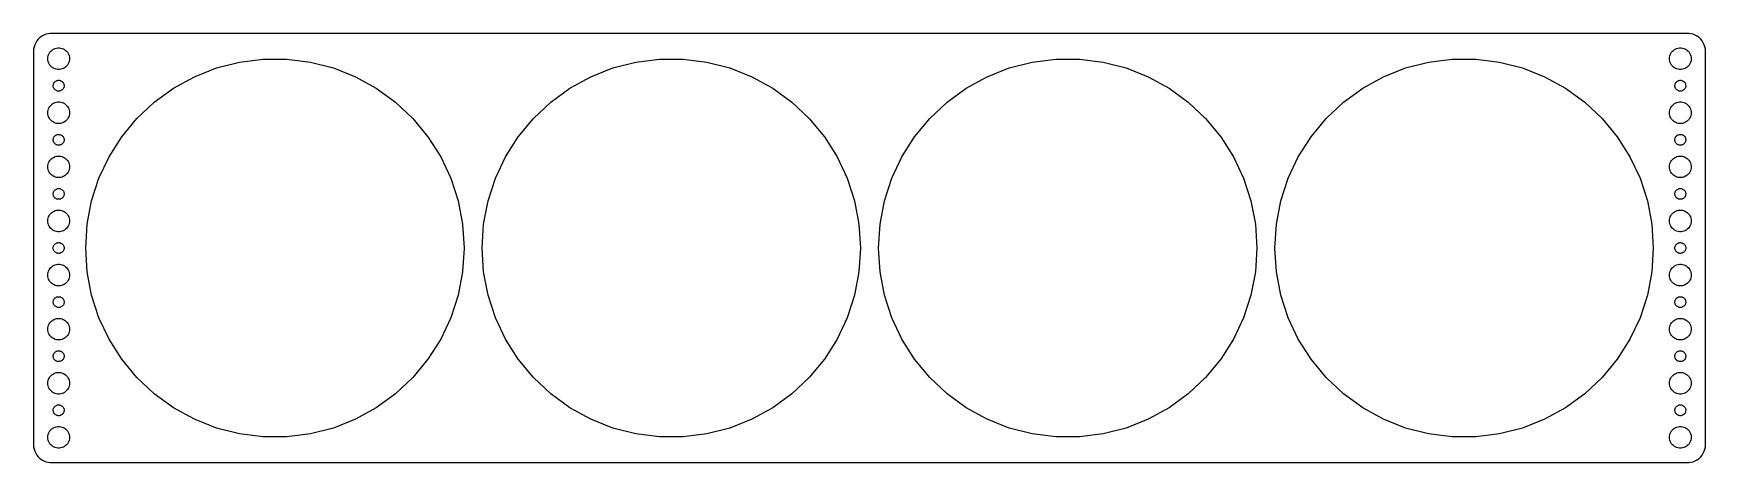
# Model space of a CAD drawing. Header units: metres. Extents: x -232 to 232, y -59 to 59.
import ezdxf

# ---------------------------------------------------------------- set-up
doc = ezdxf.new("R2010")
doc.units = ezdxf.units.M

msp = doc.modelspace()

# ---------------------------------------------------------------- linework, layer by layer
for p, q in [((-231.843, 55.7434), (-231.961, 55.1267)), ((-231.649, 56.3406), (-231.843, 55.7434)), ((-231.382, 56.9088), (-231.649, 56.3406)), ((-231.045, 57.4389), (-231.382, 56.9088)), ((-230.645, 57.9227), (-231.045, 57.4389)), ((-230.187, 58.3526), (-230.645, 57.9227)), ((-229.679, 58.7216), (-230.187, 58.3526)), ((-229.129, 59.0241), (-229.679, 58.7216)), ((-228.545, 59.2553), (-229.129, 59.0241)), ((-227.937, 59.4114), (-228.545, 59.2553)), ((-227.314, 59.4901), (-227.937, 59.4114)), ((227.314, 59.4901), (-227.314, 59.4901)), ((227.937, 59.4114), (227.314, 59.4901)), ((228.545, 59.2553), (227.937, 59.4114)), ((229.129, 59.0241), (228.545, 59.2553)), ((229.679, 58.7216), (229.129, 59.0241)), ((230.187, 58.3526), (229.679, 58.7216)), ((230.645, 57.9227), (230.187, 58.3526)), ((231.045, 57.4389), (230.645, 57.9227)), ((231.382, 56.9088), (231.045, 57.4389)), ((231.649, 56.3406), (231.382, 56.9088)), ((231.843, 55.7434), (231.649, 56.3406)), ((231.961, 55.1267), (231.843, 55.7434)), ((-231.961, 55.1267), (-232, 54.5)), ((-232, 54.5), (-232, -54.5)), ((-228, 52.5), (-227.976, 52.876)), ((-227.976, 52.124), (-228, 52.5)), ((-227.976, 52.876), (-227.906, 53.2461)), ((-227.906, 51.7539), (-227.976, 52.124)), ((-227.906, 53.2461), (-227.789, 53.6044)), ((-227.789, 51.3956), (-227.906, 51.7539)), ((-227.789, 53.6044), (-227.629, 53.9453)), ((-227.629, 51.0547), (-227.789, 51.3956)), ((-227.629, 53.9453), (-227.427, 54.2634)), ((-227.427, 50.7366), (-227.629, 51.0547)), ((-227.427, 54.2634), (-227.187, 54.5536)), ((-227.187, 54.5536), (-226.912, 54.8115)), ((-226.912, 54.8115), (-226.607, 55.033)), ((-226.607, 55.033), (-226.277, 55.2145)), ((-226.277, 55.2145), (-225.927, 55.3532)), ((-225.927, 55.3532), (-225.562, 55.4469)), ((-225.562, 55.4469), (-225.188, 55.4941)), ((-225.188, 55.4941), (-224.812, 55.4941)), ((-224.812, 55.4941), (-224.438, 55.4469)), ((-224.438, 55.4469), (-224.073, 55.3532)), ((-224.073, 55.3532), (-223.723, 55.2145)), ((-223.723, 55.2145), (-223.393, 55.033)), ((-223.393, 55.033), (-223.088, 54.8115)), ((-223.088, 54.8115), (-222.813, 54.5536)), ((-222.813, 54.5536), (-222.573, 54.2634)), ((-222.573, 54.2634), (-222.371, 53.9453)), ((-222.371, 51.0547), (-222.573, 50.7366)), ((-222.371, 53.9453), (-222.211, 53.6044)), ((-222.211, 51.3956), (-222.371, 51.0547)), ((-222.211, 53.6044), (-222.094, 53.2461)), ((-222.094, 51.7539), (-222.211, 51.3956)), ((-222.094, 53.2461), (-222.024, 52.876)), ((-222.024, 52.124), (-222.094, 51.7539)), ((-222.024, 52.876), (-222, 52.5)), ((-222, 52.5), (-222.024, 52.124)), ((-181.223, 49.9305), (-174.838, 51.5701)), ((-174.838, 51.5701), (-168.297, 52.3964)), ((-168.297, 52.3964), (-161.703, 52.3964)), ((-161.703, 52.3964), (-155.162, 51.5701)), ((-155.162, 51.5701), (-148.777, 49.9305)), ((-71.2234, 49.9305), (-64.8375, 51.5701)), ((-64.8375, 51.5701), (-58.2965, 52.3964)), ((-58.2965, 52.3964), (-51.7035, 52.3964)), ((-51.7035, 52.3964), (-45.1625, 51.5701)), ((-45.1625, 51.5701), (-38.7766, 49.9305)), ((38.7766, 49.9305), (45.1625, 51.5701)), ((45.1625, 51.5701), (51.7035, 52.3964)), ((51.7035, 52.3964), (58.2965, 52.3964)), ((58.2965, 52.3964), (64.8375, 51.5701)), ((64.8375, 51.5701), (71.2234, 49.9305)), ((148.777, 49.9305), (155.162, 51.5701)), ((155.162, 51.5701), (161.703, 52.3964)), ((161.703, 52.3964), (168.297, 52.3964)), ((168.297, 52.3964), (174.838, 51.5701)), ((174.838, 51.5701), (181.223, 49.9305)), ((222, 52.5), (222.024, 52.876)), ((222.024, 52.124), (222, 52.5)), ((222.024, 52.876), (222.094, 53.2461)), ((222.094, 51.7539), (222.024, 52.124)), ((222.094, 53.2461), (222.211, 53.6044)), ((222.211, 51.3956), (222.094, 51.7539)), ((222.211, 53.6044), (222.371, 53.9453)), ((222.371, 51.0547), (222.211, 51.3956)), ((222.371, 53.9453), (222.573, 54.2634)), ((222.573, 50.7366), (222.371, 51.0547)), ((222.573, 54.2634), (222.813, 54.5536)), ((222.813, 54.5536), (223.088, 54.8115)), ((223.088, 54.8115), (223.393, 55.033)), ((223.393, 55.033), (223.723, 55.2145)), ((223.723, 55.2145), (224.073, 55.3532)), ((224.073, 55.3532), (224.438, 55.4469)), ((224.438, 55.4469), (224.812, 55.4941)), ((224.812, 55.4941), (225.188, 55.4941)), ((225.188, 55.4941), (225.562, 55.4469)), ((225.562, 55.4469), (225.927, 55.3532)), ((225.927, 55.3532), (226.277, 55.2145)), ((226.277, 55.2145), (226.607, 55.033)), ((226.607, 55.033), (226.912, 54.8115)), ((226.912, 54.8115), (227.187, 54.5536)), ((227.187, 54.5536), (227.427, 54.2634)), ((227.427, 54.2634), (227.629, 53.9453)), ((227.629, 51.0547), (227.427, 50.7366)), ((227.629, 53.9453), (227.789, 53.6044)), ((227.789, 51.3956), (227.629, 51.0547)), ((227.789, 53.6044), (227.906, 53.2461)), ((227.906, 51.7539), (227.789, 51.3956)), ((227.906, 53.2461), (227.976, 52.876)), ((227.976, 52.124), (227.906, 51.7539)), ((227.976, 52.876), (228, 52.5)), ((228, 52.5), (227.976, 52.124)), ((232, 54.5), (231.961, 55.1267)), ((232, -54.5), (232, 54.5)), ((-227.187, 50.4464), (-227.427, 50.7366)), ((-226.912, 50.1885), (-227.187, 50.4464)), ((-226.607, 49.967), (-226.912, 50.1885)), ((-226.277, 49.7855), (-226.607, 49.967)), ((-225.927, 49.6468), (-226.277, 49.7855)), ((-225.562, 49.5531), (-225.927, 49.6468)), ((-225.639, 46.3572), (-225.464, 46.4266)), ((-225.188, 49.5059), (-225.562, 49.5531)), ((-225.464, 46.4266), (-225.281, 46.4734)), ((-225.281, 46.4734), (-225.094, 46.497)), ((-224.812, 49.5059), (-225.188, 49.5059)), ((-225.094, 46.497), (-224.906, 46.497)), ((-224.906, 46.497), (-224.719, 46.4734)), ((-224.438, 49.5531), (-224.812, 49.5059)), ((-224.719, 46.4734), (-224.536, 46.4266)), ((-224.536, 46.4266), (-224.361, 46.3572)), ((-224.073, 49.6468), (-224.438, 49.5531)), ((-223.723, 49.7855), (-224.073, 49.6468)), ((-223.393, 49.967), (-223.723, 49.7855)), ((-223.088, 50.1885), (-223.393, 49.967)), ((-222.813, 50.4464), (-223.088, 50.1885)), ((-222.573, 50.7366), (-222.813, 50.4464)), ((-193.131, 44.3272), (-187.353, 47.5034)), ((-187.353, 47.5034), (-181.223, 49.9305)), ((-148.777, 49.9305), (-142.647, 47.5034)), ((-142.647, 47.5034), (-136.869, 44.3272)), ((-83.1309, 44.3272), (-77.3534, 47.5034)), ((-77.3534, 47.5034), (-71.2234, 49.9305)), ((-38.7766, 49.9305), (-32.6466, 47.5034)), ((-32.6466, 47.5034), (-26.8691, 44.3272)), ((26.8691, 44.3272), (32.6466, 47.5034)), ((32.6466, 47.5034), (38.7766, 49.9305)), ((71.2234, 49.9305), (77.3534, 47.5034)), ((77.3534, 47.5034), (83.1309, 44.3272)), ((136.869, 44.3272), (142.647, 47.5034)), ((142.647, 47.5034), (148.777, 49.9305)), ((181.223, 49.9305), (187.353, 47.5034)), ((187.353, 47.5034), (193.131, 44.3272)), ((222.813, 50.4464), (222.573, 50.7366)), ((223.088, 50.1885), (222.813, 50.4464)), ((223.393, 49.967), (223.088, 50.1885)), ((223.723, 49.7855), (223.393, 49.967)), ((224.073, 49.6468), (223.723, 49.7855)), ((224.438, 49.5531), (224.073, 49.6468)), ((224.361, 46.3572), (224.536, 46.4266)), ((224.812, 49.5059), (224.438, 49.5531)), ((224.536, 46.4266), (224.719, 46.4734)), ((224.719, 46.4734), (224.906, 46.497)), ((225.188, 49.5059), (224.812, 49.5059)), ((224.906, 46.497), (225.094, 46.497)), ((225.094, 46.497), (225.281, 46.4734)), ((225.562, 49.5531), (225.188, 49.5059)), ((225.281, 46.4734), (225.464, 46.4266)), ((225.464, 46.4266), (225.639, 46.3572)), ((225.927, 49.6468), (225.562, 49.5531)), ((226.277, 49.7855), (225.927, 49.6468)), ((226.607, 49.967), (226.277, 49.7855)), ((226.912, 50.1885), (226.607, 49.967)), ((227.187, 50.4464), (226.912, 50.1885)), ((227.427, 50.7366), (227.187, 50.4464)), ((-226.5, 45), (-226.488, 45.188)), ((-226.488, 44.812), (-226.5, 45)), ((-226.488, 45.188), (-226.453, 45.373)), ((-226.453, 44.627), (-226.488, 44.812)), ((-226.453, 45.373), (-226.395, 45.5522)), ((-226.395, 44.4478), (-226.453, 44.627)), ((-226.395, 45.5522), (-226.314, 45.7226)), ((-226.314, 44.2774), (-226.395, 44.4478)), ((-226.314, 45.7226), (-226.214, 45.8817)), ((-226.214, 44.1183), (-226.314, 44.2774)), ((-226.214, 45.8817), (-226.093, 46.0268)), ((-226.093, 43.9732), (-226.214, 44.1183)), ((-226.093, 46.0268), (-225.956, 46.1558)), ((-225.956, 43.8442), (-226.093, 43.9732)), ((-225.956, 46.1558), (-225.804, 46.2665)), ((-225.804, 43.7335), (-225.956, 43.8442)), ((-225.804, 46.2665), (-225.639, 46.3572)), ((-225.639, 43.6428), (-225.804, 43.7335)), ((-225.464, 43.5734), (-225.639, 43.6428)), ((-225.281, 43.5266), (-225.464, 43.5734)), ((-225.094, 43.503), (-225.281, 43.5266)), ((-224.906, 43.503), (-225.094, 43.503)), ((-224.719, 43.5266), (-224.906, 43.503)), ((-224.536, 43.5734), (-224.719, 43.5266)), ((-224.361, 43.6428), (-224.536, 43.5734)), ((-224.361, 46.3572), (-224.196, 46.2665)), ((-224.196, 43.7335), (-224.361, 43.6428)), ((-224.196, 46.2665), (-224.044, 46.1558)), ((-224.044, 43.8442), (-224.196, 43.7335)), ((-224.044, 46.1558), (-223.907, 46.0268)), ((-223.907, 43.9732), (-224.044, 43.8442)), ((-223.907, 46.0268), (-223.786, 45.8817)), ((-223.786, 44.1183), (-223.907, 43.9732)), ((-223.786, 45.8817), (-223.686, 45.7226)), ((-223.686, 44.2774), (-223.786, 44.1183)), ((-223.686, 45.7226), (-223.605, 45.5522)), ((-223.605, 44.4478), (-223.686, 44.2774)), ((-223.605, 45.5522), (-223.547, 45.373)), ((-223.547, 44.627), (-223.605, 44.4478)), ((-223.547, 45.373), (-223.512, 45.188)), ((-223.512, 44.812), (-223.547, 44.627)), ((-223.512, 45.188), (-223.5, 45)), ((-223.5, 45), (-223.512, 44.812)), ((-198.465, 40.4519), (-193.131, 44.3272)), ((-136.869, 44.3272), (-131.535, 40.4519)), ((-88.4648, 40.4519), (-83.1309, 44.3272)), ((-26.8691, 44.3272), (-21.5352, 40.4519)), ((21.5352, 40.4519), (26.8691, 44.3272)), ((83.1309, 44.3272), (88.4648, 40.4519)), ((131.535, 40.4519), (136.869, 44.3272)), ((193.131, 44.3272), (198.465, 40.4519)), ((223.5, 45), (223.512, 45.188)), ((223.512, 44.812), (223.5, 45)), ((223.512, 45.188), (223.547, 45.373)), ((223.547, 44.627), (223.512, 44.812)), ((223.547, 45.373), (223.605, 45.5522)), ((223.605, 44.4478), (223.547, 44.627)), ((223.605, 45.5522), (223.686, 45.7226)), ((223.686, 44.2774), (223.605, 44.4478)), ((223.686, 45.7226), (223.786, 45.8817)), ((223.786, 44.1183), (223.686, 44.2774)), ((223.786, 45.8817), (223.907, 46.0268)), ((223.907, 43.9732), (223.786, 44.1183)), ((223.907, 46.0268), (224.044, 46.1558)), ((224.044, 43.8442), (223.907, 43.9732)), ((224.044, 46.1558), (224.196, 46.2665)), ((224.196, 43.7335), (224.044, 43.8442)), ((224.196, 46.2665), (224.361, 46.3572)), ((224.361, 43.6428), (224.196, 43.7335)), ((224.536, 43.5734), (224.361, 43.6428)), ((224.719, 43.5266), (224.536, 43.5734)), ((224.906, 43.503), (224.719, 43.5266)), ((225.094, 43.503), (224.906, 43.503)), ((225.281, 43.5266), (225.094, 43.503)), ((225.464, 43.5734), (225.281, 43.5266)), ((225.639, 43.6428), (225.464, 43.5734)), ((225.639, 46.3572), (225.804, 46.2665)), ((225.804, 43.7335), (225.639, 43.6428)), ((225.804, 46.2665), (225.956, 46.1558)), ((225.956, 43.8442), (225.804, 43.7335)), ((225.956, 46.1558), (226.093, 46.0268)), ((226.093, 43.9732), (225.956, 43.8442)), ((226.093, 46.0268), (226.214, 45.8817)), ((226.214, 44.1183), (226.093, 43.9732)), ((226.214, 45.8817), (226.314, 45.7226)), ((226.314, 44.2774), (226.214, 44.1183)), ((226.314, 45.7226), (226.395, 45.5522)), ((226.395, 44.4478), (226.314, 44.2774)), ((226.395, 45.5522), (226.453, 45.373)), ((226.453, 44.627), (226.395, 44.4478)), ((226.453, 45.373), (226.488, 45.188)), ((226.488, 44.812), (226.453, 44.627)), ((226.488, 45.188), (226.5, 45)), ((226.5, 45), (226.488, 44.812)), ((-228, 37.5), (-227.976, 37.876)), ((-227.976, 37.124), (-228, 37.5)), ((-227.976, 37.876), (-227.906, 38.2461)), ((-227.906, 36.7539), (-227.976, 37.124)), ((-227.906, 38.2461), (-227.789, 38.6044)), ((-227.789, 38.6044), (-227.629, 38.9453)), ((-227.629, 38.9453), (-227.427, 39.2634)), ((-227.427, 39.2634), (-227.187, 39.5536)), ((-227.187, 39.5536), (-226.912, 39.8115)), ((-226.912, 39.8115), (-226.607, 40.033)), ((-226.607, 40.033), (-226.277, 40.2145)), ((-226.277, 40.2145), (-225.927, 40.3532)), ((-225.927, 40.3532), (-225.562, 40.4469)), ((-225.562, 40.4469), (-225.188, 40.4941)), ((-225.188, 40.4941), (-224.812, 40.4941)), ((-224.812, 40.4941), (-224.438, 40.4469)), ((-224.438, 40.4469), (-224.073, 40.3532)), ((-224.073, 40.3532), (-223.723, 40.2145)), ((-223.723, 40.2145), (-223.393, 40.033)), ((-223.393, 40.033), (-223.088, 39.8115)), ((-223.088, 39.8115), (-222.813, 39.5536)), ((-222.813, 39.5536), (-222.573, 39.2634)), ((-222.573, 39.2634), (-222.371, 38.9453)), ((-222.371, 38.9453), (-222.211, 38.6044)), ((-222.211, 38.6044), (-222.094, 38.2461)), ((-222.094, 38.2461), (-222.024, 37.876)), ((-222.024, 37.124), (-222.094, 36.7539)), ((-222.024, 37.876), (-222, 37.5)), ((-222, 37.5), (-222.024, 37.124)), ((-203.271, 35.9387), (-198.465, 40.4519)), ((-131.535, 40.4519), (-126.729, 35.9387)), ((-93.2708, 35.9387), (-88.4648, 40.4519)), ((-21.5352, 40.4519), (-16.7291, 35.9387)), ((16.7291, 35.9387), (21.5352, 40.4519)), ((88.4648, 40.4519), (93.2708, 35.9387)), ((126.729, 35.9387), (131.535, 40.4519)), ((198.465, 40.4519), (203.271, 35.9387)), ((222, 37.5), (222.024, 37.876)), ((222.024, 37.124), (222, 37.5)), ((222.024, 37.876), (222.094, 38.2461)), ((222.094, 36.7539), (222.024, 37.124)), ((222.094, 38.2461), (222.211, 38.6044)), ((222.211, 38.6044), (222.371, 38.9453)), ((222.371, 38.9453), (222.573, 39.2634)), ((222.573, 39.2634), (222.813, 39.5536)), ((222.813, 39.5536), (223.088, 39.8115)), ((223.088, 39.8115), (223.393, 40.033)), ((223.393, 40.033), (223.723, 40.2145)), ((223.723, 40.2145), (224.073, 40.3532)), ((224.073, 40.3532), (224.438, 40.4469)), ((224.438, 40.4469), (224.812, 40.4941)), ((224.812, 40.4941), (225.188, 40.4941)), ((225.188, 40.4941), (225.562, 40.4469)), ((225.562, 40.4469), (225.927, 40.3532)), ((225.927, 40.3532), (226.277, 40.2145)), ((226.277, 40.2145), (226.607, 40.033)), ((226.607, 40.033), (226.912, 39.8115)), ((226.912, 39.8115), (227.187, 39.5536)), ((227.187, 39.5536), (227.427, 39.2634)), ((227.427, 39.2634), (227.629, 38.9453)), ((227.629, 38.9453), (227.789, 38.6044)), ((227.789, 38.6044), (227.906, 38.2461)), ((227.906, 38.2461), (227.976, 37.876)), ((227.976, 37.124), (227.906, 36.7539)), ((227.976, 37.876), (228, 37.5)), ((228, 37.5), (227.976, 37.124)), ((-227.789, 36.3956), (-227.906, 36.7539)), ((-227.629, 36.0547), (-227.789, 36.3956)), ((-227.427, 35.7366), (-227.629, 36.0547)), ((-227.187, 35.4464), (-227.427, 35.7366)), ((-226.912, 35.1885), (-227.187, 35.4464)), ((-226.607, 34.967), (-226.912, 35.1885)), ((-226.277, 34.7855), (-226.607, 34.967)), ((-225.927, 34.6468), (-226.277, 34.7855)), ((-225.562, 34.5531), (-225.927, 34.6468)), ((-225.188, 34.5059), (-225.562, 34.5531)), ((-224.812, 34.5059), (-225.188, 34.5059)), ((-224.438, 34.5531), (-224.812, 34.5059)), ((-224.073, 34.6468), (-224.438, 34.5531)), ((-223.723, 34.7855), (-224.073, 34.6468)), ((-223.393, 34.967), (-223.723, 34.7855)), ((-223.088, 35.1885), (-223.393, 34.967)), ((-222.813, 35.4464), (-223.088, 35.1885)), ((-222.573, 35.7366), (-222.813, 35.4464)), ((-222.371, 36.0547), (-222.573, 35.7366)), ((-222.211, 36.3956), (-222.371, 36.0547)), ((-222.094, 36.7539), (-222.211, 36.3956)), ((-207.473, 30.8587), (-203.271, 35.9387)), ((-126.729, 35.9387), (-122.527, 30.8587)), ((-97.4734, 30.8587), (-93.2708, 35.9387)), ((-16.7291, 35.9387), (-12.5266, 30.8587)), ((12.5266, 30.8587), (16.7291, 35.9387)), ((93.2708, 35.9387), (97.4734, 30.8587)), ((122.527, 30.8587), (126.729, 35.9387)), ((203.271, 35.9387), (207.473, 30.8587)), ((222.211, 36.3956), (222.094, 36.7539)), ((222.371, 36.0547), (222.211, 36.3956)), ((222.573, 35.7366), (222.371, 36.0547)), ((222.813, 35.4464), (222.573, 35.7366)), ((223.088, 35.1885), (222.813, 35.4464)), ((223.393, 34.967), (223.088, 35.1885)), ((223.723, 34.7855), (223.393, 34.967)), ((224.073, 34.6468), (223.723, 34.7855)), ((224.438, 34.5531), (224.073, 34.6468)), ((224.812, 34.5059), (224.438, 34.5531)), ((225.188, 34.5059), (224.812, 34.5059)), ((225.562, 34.5531), (225.188, 34.5059)), ((225.927, 34.6468), (225.562, 34.5531)), ((226.277, 34.7855), (225.927, 34.6468)), ((226.607, 34.967), (226.277, 34.7855)), ((226.912, 35.1885), (226.607, 34.967)), ((227.187, 35.4464), (226.912, 35.1885)), ((227.427, 35.7366), (227.187, 35.4464)), ((227.629, 36.0547), (227.427, 35.7366)), ((227.789, 36.3956), (227.629, 36.0547)), ((227.906, 36.7539), (227.789, 36.3956)), ((-226.5, 30), (-226.488, 30.188)), ((-226.488, 29.812), (-226.5, 30)), ((-226.488, 30.188), (-226.453, 30.373)), ((-226.453, 29.627), (-226.488, 29.812)), ((-226.453, 30.373), (-226.395, 30.5522)), ((-226.395, 29.4478), (-226.453, 29.627)), ((-226.395, 30.5522), (-226.314, 30.7226)), ((-226.314, 29.2774), (-226.395, 29.4478)), ((-226.314, 30.7226), (-226.214, 30.8817)), ((-226.214, 29.1183), (-226.314, 29.2774)), ((-226.214, 30.8817), (-226.093, 31.0268)), ((-226.093, 28.9732), (-226.214, 29.1183)), ((-226.093, 31.0268), (-225.956, 31.1558)), ((-225.956, 28.8442), (-226.093, 28.9732)), ((-225.956, 31.1558), (-225.804, 31.2665)), ((-225.804, 28.7335), (-225.956, 28.8442)), ((-225.804, 31.2665), (-225.639, 31.3572)), ((-225.639, 28.6427), (-225.804, 28.7335)), ((-225.639, 31.3572), (-225.464, 31.4266)), ((-225.464, 28.5734), (-225.639, 28.6427)), ((-225.464, 31.4266), (-225.281, 31.4734)), ((-225.281, 28.5266), (-225.464, 28.5734)), ((-225.281, 31.4734), (-225.094, 31.497)), ((-225.094, 28.503), (-225.281, 28.5266)), ((-225.094, 31.497), (-224.906, 31.497)), ((-224.906, 28.503), (-225.094, 28.503)), ((-224.906, 31.497), (-224.719, 31.4734)), ((-224.719, 28.5266), (-224.906, 28.503)), ((-224.719, 31.4734), (-224.536, 31.4266)), ((-224.536, 28.5734), (-224.719, 28.5266)), ((-224.536, 31.4266), (-224.361, 31.3572)), ((-224.361, 28.6427), (-224.536, 28.5734)), ((-224.361, 31.3572), (-224.196, 31.2665)), ((-224.196, 28.7335), (-224.361, 28.6427)), ((-224.196, 31.2665), (-224.044, 31.1558)), ((-224.044, 28.8442), (-224.196, 28.7335)), ((-224.044, 31.1558), (-223.907, 31.0268)), ((-223.907, 28.9732), (-224.044, 28.8442)), ((-223.907, 31.0268), (-223.786, 30.8817)), ((-223.786, 29.1183), (-223.907, 28.9732)), ((-223.786, 30.8817), (-223.686, 30.7226)), ((-223.686, 29.2774), (-223.786, 29.1183)), ((-223.686, 30.7226), (-223.605, 30.5522)), ((-223.605, 29.4478), (-223.686, 29.2774)), ((-223.605, 30.5522), (-223.547, 30.373)), ((-223.547, 29.627), (-223.605, 29.4478)), ((-223.547, 30.373), (-223.512, 30.188)), ((-223.512, 29.812), (-223.547, 29.627)), ((-223.512, 30.188), (-223.5, 30)), ((-223.5, 30), (-223.512, 29.812)), ((-211.006, 25.2921), (-207.473, 30.8587)), ((-122.527, 30.8587), (-118.994, 25.2921)), ((-101.006, 25.2921), (-97.4734, 30.8587)), ((-12.5266, 30.8587), (-8.9939, 25.2921)), ((8.9939, 25.2921), (12.5266, 30.8587)), ((97.4734, 30.8587), (101.006, 25.2921)), ((118.994, 25.2921), (122.527, 30.8587)), ((207.473, 30.8587), (211.006, 25.2921)), ((223.5, 30), (223.512, 30.188)), ((223.512, 29.812), (223.5, 30)), ((223.512, 30.188), (223.547, 30.373)), ((223.547, 29.627), (223.512, 29.812)), ((223.547, 30.373), (223.605, 30.5522)), ((223.605, 29.4478), (223.547, 29.627)), ((223.605, 30.5522), (223.686, 30.7226)), ((223.686, 29.2774), (223.605, 29.4478)), ((223.686, 30.7226), (223.786, 30.8817)), ((223.786, 29.1183), (223.686, 29.2774)), ((223.786, 30.8817), (223.907, 31.0268)), ((223.907, 28.9732), (223.786, 29.1183)), ((223.907, 31.0268), (224.044, 31.1558)), ((224.044, 28.8442), (223.907, 28.9732)), ((224.044, 31.1558), (224.196, 31.2665)), ((224.196, 28.7335), (224.044, 28.8442)), ((224.196, 31.2665), (224.361, 31.3572)), ((224.361, 28.6427), (224.196, 28.7335)), ((224.361, 31.3572), (224.536, 31.4266)), ((224.536, 28.5734), (224.361, 28.6427)), ((224.536, 31.4266), (224.719, 31.4734)), ((224.719, 28.5266), (224.536, 28.5734)), ((224.719, 31.4734), (224.906, 31.497)), ((224.906, 28.503), (224.719, 28.5266)), ((224.906, 31.497), (225.094, 31.497)), ((225.094, 28.503), (224.906, 28.503)), ((225.094, 31.497), (225.281, 31.4734)), ((225.281, 28.5266), (225.094, 28.503)), ((225.281, 31.4734), (225.464, 31.4266)), ((225.464, 28.5734), (225.281, 28.5266)), ((225.464, 31.4266), (225.639, 31.3572)), ((225.639, 28.6427), (225.464, 28.5734)), ((225.639, 31.3572), (225.804, 31.2665)), ((225.804, 28.7335), (225.639, 28.6427)), ((225.804, 31.2665), (225.956, 31.1558)), ((225.956, 28.8442), (225.804, 28.7335)), ((225.956, 31.1558), (226.093, 31.0268)), ((226.093, 28.9732), (225.956, 28.8442)), ((226.093, 31.0268), (226.214, 30.8817)), ((226.214, 29.1183), (226.093, 28.9732)), ((226.214, 30.8817), (226.314, 30.7226)), ((226.314, 29.2774), (226.214, 29.1183)), ((226.314, 30.7226), (226.395, 30.5522)), ((226.395, 29.4478), (226.314, 29.2774)), ((226.395, 30.5522), (226.453, 30.373)), ((226.453, 29.627), (226.395, 29.4478)), ((226.453, 30.373), (226.488, 30.188)), ((226.488, 29.812), (226.453, 29.627)), ((226.488, 30.188), (226.5, 30)), ((226.5, 30), (226.488, 29.812)), ((-227.976, 22.876), (-227.906, 23.2461)), ((-227.906, 23.2461), (-227.789, 23.6044)), ((-227.789, 23.6044), (-227.629, 23.9453)), ((-227.629, 23.9453), (-227.427, 24.2634)), ((-227.427, 24.2634), (-227.187, 24.5536)), ((-227.187, 24.5536), (-226.912, 24.8115)), ((-226.912, 24.8115), (-226.607, 25.033)), ((-226.607, 25.033), (-226.277, 25.2145)), ((-226.277, 25.2145), (-225.927, 25.3532)), ((-225.927, 25.3532), (-225.562, 25.4469)), ((-225.562, 25.4469), (-225.188, 25.4941)), ((-225.188, 25.4941), (-224.812, 25.4941)), ((-224.812, 25.4941), (-224.438, 25.4469)), ((-224.438, 25.4469), (-224.073, 25.3532)), ((-224.073, 25.3532), (-223.723, 25.2145)), ((-223.723, 25.2145), (-223.393, 25.033)), ((-223.393, 25.033), (-223.088, 24.8115)), ((-223.088, 24.8115), (-222.813, 24.5536)), ((-222.813, 24.5536), (-222.573, 24.2634)), ((-222.573, 24.2634), (-222.371, 23.9453)), ((-222.371, 23.9453), (-222.211, 23.6044)), ((-222.211, 23.6044), (-222.094, 23.2461)), ((-222.094, 23.2461), (-222.024, 22.876)), ((-213.813, 19.3265), (-211.006, 25.2921)), ((-118.994, 25.2921), (-116.187, 19.3265)), ((-103.813, 19.3265), (-101.006, 25.2921)), ((-8.9939, 25.2921), (-6.18672, 19.3265)), ((6.18672, 19.3265), (8.9939, 25.2921)), ((101.006, 25.2921), (103.813, 19.3265)), ((116.187, 19.3265), (118.994, 25.2921)), ((211.006, 25.2921), (213.813, 19.3265)), ((222.024, 22.876), (222.094, 23.2461)), ((222.094, 23.2461), (222.211, 23.6044)), ((222.211, 23.6044), (222.371, 23.9453)), ((222.371, 23.9453), (222.573, 24.2634)), ((222.573, 24.2634), (222.813, 24.5536)), ((222.813, 24.5536), (223.088, 24.8115)), ((223.088, 24.8115), (223.393, 25.033)), ((223.393, 25.033), (223.723, 25.2145)), ((223.723, 25.2145), (224.073, 25.3532)), ((224.073, 25.3532), (224.438, 25.4469)), ((224.438, 25.4469), (224.812, 25.4941)), ((224.812, 25.4941), (225.188, 25.4941)), ((225.188, 25.4941), (225.562, 25.4469)), ((225.562, 25.4469), (225.927, 25.3532)), ((225.927, 25.3532), (226.277, 25.2145)), ((226.277, 25.2145), (226.607, 25.033)), ((226.607, 25.033), (226.912, 24.8115)), ((226.912, 24.8115), (227.187, 24.5536)), ((227.187, 24.5536), (227.427, 24.2634)), ((227.427, 24.2634), (227.629, 23.9453)), ((227.629, 23.9453), (227.789, 23.6044)), ((227.789, 23.6044), (227.906, 23.2461)), ((227.906, 23.2461), (227.976, 22.876)), ((-228, 22.5), (-227.976, 22.876)), ((-227.976, 22.124), (-228, 22.5)), ((-227.906, 21.7539), (-227.976, 22.124)), ((-227.789, 21.3956), (-227.906, 21.7539)), ((-227.629, 21.0547), (-227.789, 21.3956)), ((-227.427, 20.7366), (-227.629, 21.0547)), ((-227.187, 20.4464), (-227.427, 20.7366)), ((-226.912, 20.1884), (-227.187, 20.4464)), ((-226.607, 19.967), (-226.912, 20.1884)), ((-226.277, 19.7855), (-226.607, 19.967)), ((-225.927, 19.6468), (-226.277, 19.7855)), ((-225.562, 19.5531), (-225.927, 19.6468)), ((-225.188, 19.5059), (-225.562, 19.5531)), ((-224.812, 19.5059), (-225.188, 19.5059)), ((-224.438, 19.5531), (-224.812, 19.5059)), ((-224.073, 19.6468), (-224.438, 19.5531)), ((-223.723, 19.7855), (-224.073, 19.6468)), ((-223.393, 19.967), (-223.723, 19.7855)), ((-223.088, 20.1884), (-223.393, 19.967)), ((-222.813, 20.4464), (-223.088, 20.1884)), ((-222.573, 20.7366), (-222.813, 20.4464)), ((-222.371, 21.0547), (-222.573, 20.7366)), ((-222.211, 21.3956), (-222.371, 21.0547)), ((-222.094, 21.7539), (-222.211, 21.3956)), ((-222.024, 22.124), (-222.094, 21.7539)), ((-222.024, 22.876), (-222, 22.5)), ((-222, 22.5), (-222.024, 22.124)), ((-215.851, 13.0562), (-213.813, 19.3265)), ((-116.187, 19.3265), (-114.149, 13.0562)), ((-105.851, 13.0562), (-103.813, 19.3265)), ((-6.18672, 19.3265), (-4.14938, 13.0562)), ((4.14938, 13.0562), (6.18672, 19.3265)), ((103.813, 19.3265), (105.851, 13.0562)), ((114.149, 13.0562), (116.187, 19.3265)), ((213.813, 19.3265), (215.851, 13.0562)), ((222, 22.5), (222.024, 22.876)), ((222.024, 22.124), (222, 22.5)), ((222.094, 21.7539), (222.024, 22.124)), ((222.211, 21.3956), (222.094, 21.7539)), ((222.371, 21.0547), (222.211, 21.3956)), ((222.573, 20.7366), (222.371, 21.0547)), ((222.813, 20.4464), (222.573, 20.7366)), ((223.088, 20.1884), (222.813, 20.4464)), ((223.393, 19.967), (223.088, 20.1884)), ((223.723, 19.7855), (223.393, 19.967)), ((224.073, 19.6468), (223.723, 19.7855)), ((224.438, 19.5531), (224.073, 19.6468)), ((224.812, 19.5059), (224.438, 19.5531)), ((225.188, 19.5059), (224.812, 19.5059)), ((225.562, 19.5531), (225.188, 19.5059)), ((225.927, 19.6468), (225.562, 19.5531)), ((226.277, 19.7855), (225.927, 19.6468)), ((226.607, 19.967), (226.277, 19.7855)), ((226.912, 20.1884), (226.607, 19.967)), ((227.187, 20.4464), (226.912, 20.1884)), ((227.427, 20.7366), (227.187, 20.4464)), ((227.629, 21.0547), (227.427, 20.7366)), ((227.789, 21.3956), (227.629, 21.0547)), ((227.906, 21.7539), (227.789, 21.3956)), ((227.976, 22.124), (227.906, 21.7539)), ((227.976, 22.876), (228, 22.5)), ((228, 22.5), (227.976, 22.124)), ((-226.5, 15), (-226.488, 15.188)), ((-226.488, 14.812), (-226.5, 15)), ((-226.488, 15.188), (-226.453, 15.373)), ((-226.453, 14.627), (-226.488, 14.812)), ((-226.453, 15.373), (-226.395, 15.5522)), ((-226.395, 14.4478), (-226.453, 14.627)), ((-226.395, 15.5522), (-226.314, 15.7226)), ((-226.314, 14.2774), (-226.395, 14.4478)), ((-226.314, 15.7226), (-226.214, 15.8817)), ((-226.214, 14.1183), (-226.314, 14.2774)), ((-226.214, 15.8817), (-226.093, 16.0268)), ((-226.093, 13.9732), (-226.214, 14.1183)), ((-226.093, 16.0268), (-225.956, 16.1558)), ((-225.956, 13.8442), (-226.093, 13.9732)), ((-225.956, 16.1558), (-225.804, 16.2665)), ((-225.804, 16.2665), (-225.639, 16.3572)), ((-225.639, 16.3572), (-225.464, 16.4266)), ((-225.464, 16.4266), (-225.281, 16.4734)), ((-225.281, 16.4734), (-225.094, 16.497)), ((-225.094, 16.497), (-224.906, 16.497)), ((-224.906, 16.497), (-224.719, 16.4734)), ((-224.719, 16.4734), (-224.536, 16.4266)), ((-224.536, 16.4266), (-224.361, 16.3572)), ((-224.361, 16.3572), (-224.196, 16.2665)), ((-224.196, 16.2665), (-224.044, 16.1558)), ((-224.044, 16.1558), (-223.907, 16.0268)), ((-223.907, 13.9732), (-224.044, 13.8442)), ((-223.907, 16.0268), (-223.786, 15.8817)), ((-223.786, 14.1183), (-223.907, 13.9732)), ((-223.786, 15.8817), (-223.686, 15.7226)), ((-223.686, 14.2774), (-223.786, 14.1183)), ((-223.686, 15.7226), (-223.605, 15.5522)), ((-223.605, 14.4478), (-223.686, 14.2774)), ((-223.605, 15.5522), (-223.547, 15.373)), ((-223.547, 14.627), (-223.605, 14.4478)), ((-223.547, 15.373), (-223.512, 15.188)), ((-223.512, 14.812), (-223.547, 14.627)), ((-223.512, 15.188), (-223.5, 15)), ((-223.5, 15), (-223.512, 14.812)), ((223.5, 15), (223.512, 15.188)), ((223.512, 14.812), (223.5, 15)), ((223.512, 15.188), (223.547, 15.373)), ((223.547, 14.627), (223.512, 14.812)), ((223.547, 15.373), (223.605, 15.5522)), ((223.605, 14.4478), (223.547, 14.627)), ((223.605, 15.5522), (223.686, 15.7226)), ((223.686, 14.2774), (223.605, 14.4478)), ((223.686, 15.7226), (223.786, 15.8817)), ((223.786, 14.1183), (223.686, 14.2774)), ((223.786, 15.8817), (223.907, 16.0268)), ((223.907, 13.9732), (223.786, 14.1183)), ((223.907, 16.0268), (224.044, 16.1558)), ((224.044, 13.8442), (223.907, 13.9732)), ((224.044, 16.1558), (224.196, 16.2665)), ((224.196, 16.2665), (224.361, 16.3572)), ((224.361, 16.3572), (224.536, 16.4266)), ((224.536, 16.4266), (224.719, 16.4734)), ((224.719, 16.4734), (224.906, 16.497)), ((224.906, 16.497), (225.094, 16.497)), ((225.094, 16.497), (225.281, 16.4734)), ((225.281, 16.4734), (225.464, 16.4266)), ((225.464, 16.4266), (225.639, 16.3572)), ((225.639, 16.3572), (225.804, 16.2665)), ((225.804, 16.2665), (225.956, 16.1558)), ((225.956, 16.1558), (226.093, 16.0268)), ((226.093, 13.9732), (225.956, 13.8442)), ((226.093, 16.0268), (226.214, 15.8817)), ((226.214, 14.1183), (226.093, 13.9732)), ((226.214, 15.8817), (226.314, 15.7226)), ((226.314, 14.2774), (226.214, 14.1183)), ((226.314, 15.7226), (226.395, 15.5522)), ((226.395, 14.4478), (226.314, 14.2774)), ((226.395, 15.5522), (226.453, 15.373)), ((226.453, 14.627), (226.395, 14.4478)), ((226.453, 15.373), (226.488, 15.188)), ((226.488, 14.812), (226.453, 14.627)), ((226.488, 15.188), (226.5, 15)), ((226.5, 15), (226.488, 14.812)), ((-227.427, 9.26335), (-227.187, 9.55363)), ((-227.187, 9.55363), (-226.912, 9.81154)), ((-226.912, 9.81154), (-226.607, 10.033)), ((-226.607, 10.033), (-226.277, 10.2145)), ((-226.277, 10.2145), (-225.927, 10.3532)), ((-225.804, 13.7335), (-225.956, 13.8442)), ((-225.927, 10.3532), (-225.562, 10.4469)), ((-225.639, 13.6427), (-225.804, 13.7335)), ((-225.464, 13.5734), (-225.639, 13.6427)), ((-225.562, 10.4469), (-225.188, 10.4941)), ((-225.281, 13.5266), (-225.464, 13.5734)), ((-225.094, 13.5029), (-225.281, 13.5266)), ((-225.188, 10.4941), (-224.812, 10.4941)), ((-224.906, 13.5029), (-225.094, 13.5029)), ((-224.719, 13.5266), (-224.906, 13.5029)), ((-224.812, 10.4941), (-224.438, 10.4469)), ((-224.536, 13.5734), (-224.719, 13.5266)), ((-224.361, 13.6427), (-224.536, 13.5734)), ((-224.438, 10.4469), (-224.073, 10.3532)), ((-224.196, 13.7335), (-224.361, 13.6427)), ((-224.044, 13.8442), (-224.196, 13.7335)), ((-224.073, 10.3532), (-223.723, 10.2145)), ((-223.723, 10.2145), (-223.393, 10.033)), ((-223.393, 10.033), (-223.088, 9.81154)), ((-223.088, 9.81154), (-222.813, 9.55363)), ((-222.813, 9.55363), (-222.573, 9.26335)), ((-217.086, 6.57999), (-215.851, 13.0562)), ((-114.149, 13.0562), (-112.914, 6.57999)), ((-107.086, 6.57999), (-105.851, 13.0562)), ((-4.14938, 13.0562), (-2.91397, 6.57999)), ((2.91397, 6.57999), (4.14938, 13.0562)), ((105.851, 13.0562), (107.086, 6.57999)), ((112.914, 6.57999), (114.149, 13.0562)), ((215.851, 13.0562), (217.086, 6.57999)), ((222.573, 9.26335), (222.813, 9.55363)), ((222.813, 9.55363), (223.088, 9.81154)), ((223.088, 9.81154), (223.393, 10.033)), ((223.393, 10.033), (223.723, 10.2145)), ((223.723, 10.2145), (224.073, 10.3532)), ((224.196, 13.7335), (224.044, 13.8442)), ((224.073, 10.3532), (224.438, 10.4469)), ((224.361, 13.6427), (224.196, 13.7335)), ((224.536, 13.5734), (224.361, 13.6427)), ((224.438, 10.4469), (224.812, 10.4941)), ((224.719, 13.5266), (224.536, 13.5734)), ((224.906, 13.5029), (224.719, 13.5266)), ((224.812, 10.4941), (225.188, 10.4941)), ((225.094, 13.5029), (224.906, 13.5029)), ((225.281, 13.5266), (225.094, 13.5029)), ((225.188, 10.4941), (225.562, 10.4469)), ((225.464, 13.5734), (225.281, 13.5266)), ((225.639, 13.6427), (225.464, 13.5734)), ((225.562, 10.4469), (225.927, 10.3532)), ((225.804, 13.7335), (225.639, 13.6427)), ((225.956, 13.8442), (225.804, 13.7335)), ((225.927, 10.3532), (226.277, 10.2145)), ((226.277, 10.2145), (226.607, 10.033)), ((226.607, 10.033), (226.912, 9.81154)), ((226.912, 9.81154), (227.187, 9.55363)), ((227.187, 9.55363), (227.427, 9.26335)), ((-228, 7.5), (-227.976, 7.87599)), ((-227.976, 7.12399), (-228, 7.5)), ((-227.976, 7.87599), (-227.906, 8.24606)), ((-227.906, 6.75392), (-227.976, 7.12399)), ((-227.906, 8.24606), (-227.789, 8.60437)), ((-227.789, 6.39561), (-227.906, 6.75392)), ((-227.789, 8.60437), (-227.629, 8.94525)), ((-227.629, 6.05473), (-227.789, 6.39561)), ((-227.629, 8.94525), (-227.427, 9.26335)), ((-227.427, 5.73663), (-227.629, 6.05473)), ((-227.187, 5.44635), (-227.427, 5.73663)), ((-226.912, 5.18845), (-227.187, 5.44635)), ((-226.607, 4.96701), (-226.912, 5.18845)), ((-226.277, 4.78551), (-226.607, 4.96701)), ((-225.927, 4.64682), (-226.277, 4.78551)), ((-225.562, 4.55313), (-225.927, 4.64682)), ((-224.073, 4.64682), (-224.438, 4.55313)), ((-223.723, 4.78551), (-224.073, 4.64682)), ((-223.393, 4.96701), (-223.723, 4.78551)), ((-223.088, 5.18845), (-223.393, 4.96701)), ((-222.813, 5.44635), (-223.088, 5.18845)), ((-222.573, 5.73663), (-222.813, 5.44635)), ((-222.573, 9.26335), (-222.371, 8.94525)), ((-222.371, 6.05473), (-222.573, 5.73663)), ((-222.371, 8.94525), (-222.211, 8.60437)), ((-222.211, 6.39561), (-222.371, 6.05473)), ((-222.211, 8.60437), (-222.094, 8.24606)), ((-222.094, 6.75392), (-222.211, 6.39561)), ((-222.094, 8.24606), (-222.024, 7.87599)), ((-222.024, 7.12399), (-222.094, 6.75392)), ((-222.024, 7.87599), (-222, 7.5)), ((-222, 7.5), (-222.024, 7.12399)), ((-217.5, 0), (-217.086, 6.57999)), ((-112.914, 6.57999), (-112.5, 0)), ((-107.5, 0), (-107.086, 6.57999)), ((-2.91397, 6.57999), (-2.5, 0)), ((2.5, 0), (2.91397, 6.57999)), ((107.086, 6.57999), (107.5, 0)), ((112.5, 0), (112.914, 6.57999)), ((217.086, 6.57999), (217.5, 0)), ((222, 7.5), (222.024, 7.87599)), ((222.024, 7.12399), (222, 7.5)), ((222.024, 7.87599), (222.094, 8.24606)), ((222.094, 6.75392), (222.024, 7.12399)), ((222.094, 8.24606), (222.211, 8.60437)), ((222.211, 6.39561), (222.094, 6.75392)), ((222.211, 8.60437), (222.371, 8.94525)), ((222.371, 6.05473), (222.211, 6.39561)), ((222.371, 8.94525), (222.573, 9.26335)), ((222.573, 5.73663), (222.371, 6.05473)), ((222.813, 5.44635), (222.573, 5.73663)), ((223.088, 5.18845), (222.813, 5.44635)), ((223.393, 4.96701), (223.088, 5.18845)), ((223.723, 4.78551), (223.393, 4.96701)), ((224.073, 4.64682), (223.723, 4.78551)), ((224.438, 4.55313), (224.073, 4.64682)), ((225.927, 4.64682), (225.562, 4.55313)), ((226.277, 4.78551), (225.927, 4.64682)), ((226.607, 4.96701), (226.277, 4.78551)), ((226.912, 5.18845), (226.607, 4.96701)), ((227.187, 5.44635), (226.912, 5.18845)), ((227.427, 5.73663), (227.187, 5.44635)), ((227.427, 9.26335), (227.629, 8.94525)), ((227.629, 6.05473), (227.427, 5.73663)), ((227.629, 8.94525), (227.789, 8.60437)), ((227.789, 6.39561), (227.629, 6.05473)), ((227.789, 8.60437), (227.906, 8.24606)), ((227.906, 6.75392), (227.789, 6.39561)), ((227.906, 8.24606), (227.976, 7.87599)), ((227.976, 7.12399), (227.906, 6.75392)), ((227.976, 7.87599), (228, 7.5)), ((228, 7.5), (227.976, 7.12399)), ((-226.5, 0), (-226.488, 0.18799)), ((-226.488, -0.18799), (-226.5, 0)), ((-226.488, 0.18799), (-226.453, 0.37303)), ((-226.453, 0.37303), (-226.395, 0.55219)), ((-226.395, 0.55219), (-226.314, 0.72263)), ((-226.314, 0.72263), (-226.214, 0.88167)), ((-226.214, 0.88167), (-226.093, 1.02681)), ((-226.093, 1.02681), (-225.956, 1.15576)), ((-225.956, 1.15576), (-225.804, 1.26648)), ((-225.804, 1.26648), (-225.639, 1.35724)), ((-225.639, 1.35724), (-225.464, 1.42657)), ((-225.188, 4.50591), (-225.562, 4.55313)), ((-225.464, 1.42657), (-225.281, 1.47342)), ((-225.281, 1.47342), (-225.094, 1.49704)), ((-224.812, 4.50591), (-225.188, 4.50591)), ((-225.094, 1.49704), (-224.906, 1.49704)), ((-224.906, 1.49704), (-224.719, 1.47342)), ((-224.438, 4.55313), (-224.812, 4.50591)), ((-224.719, 1.47342), (-224.536, 1.42657)), ((-224.536, 1.42657), (-224.361, 1.35724)), ((-224.361, 1.35724), (-224.196, 1.26648)), ((-224.196, 1.26648), (-224.044, 1.15576)), ((-224.044, 1.15576), (-223.907, 1.02681)), ((-223.907, 1.02681), (-223.786, 0.88167)), ((-223.786, 0.88167), (-223.686, 0.72263)), ((-223.686, 0.72263), (-223.605, 0.55219)), ((-223.605, 0.55219), (-223.547, 0.37303)), ((-223.547, 0.37303), (-223.512, 0.18799)), ((-223.512, 0.18799), (-223.5, 0)), ((-223.5, 0), (-223.512, -0.18799)), ((-217.086, -6.57999), (-217.5, 0)), ((-112.5, 0), (-112.914, -6.57999)), ((-107.086, -6.57999), (-107.5, 0)), ((-2.5, 0), (-2.91397, -6.57999)), ((2.91397, -6.57999), (2.5, 0)), ((107.5, 0), (107.086, -6.57999)), ((112.914, -6.57999), (112.5, 0)), ((217.5, 0), (217.086, -6.57999)), ((223.5, 0), (223.512, 0.18799)), ((223.512, -0.18799), (223.5, 0)), ((223.512, 0.18799), (223.547, 0.37303)), ((223.547, 0.37303), (223.605, 0.55219)), ((223.605, 0.55219), (223.686, 0.72263)), ((223.686, 0.72263), (223.786, 0.88167)), ((223.786, 0.88167), (223.907, 1.02681)), ((223.907, 1.02681), (224.044, 1.15576)), ((224.044, 1.15576), (224.196, 1.26648)), ((224.196, 1.26648), (224.361, 1.35724)), ((224.361, 1.35724), (224.536, 1.42657)), ((224.812, 4.50591), (224.438, 4.55313)), ((224.536, 1.42657), (224.719, 1.47342)), ((224.719, 1.47342), (224.906, 1.49704)), ((225.188, 4.50591), (224.812, 4.50591)), ((224.906, 1.49704), (225.094, 1.49704)), ((225.094, 1.49704), (225.281, 1.47342)), ((225.562, 4.55313), (225.188, 4.50591)), ((225.281, 1.47342), (225.464, 1.42657)), ((225.464, 1.42657), (225.639, 1.35724)), ((225.639, 1.35724), (225.804, 1.26648)), ((225.804, 1.26648), (225.956, 1.15576)), ((225.956, 1.15576), (226.093, 1.02681)), ((226.093, 1.02681), (226.214, 0.88167)), ((226.214, 0.88167), (226.314, 0.72263)), ((226.314, 0.72263), (226.395, 0.55219)), ((226.395, 0.55219), (226.453, 0.37303)), ((226.453, 0.37303), (226.488, 0.18799)), ((226.488, 0.18799), (226.5, 0)), ((226.5, 0), (226.488, -0.18799)), ((-226.453, -0.37303), (-226.488, -0.18799)), ((-226.395, -0.55219), (-226.453, -0.37303)), ((-226.314, -0.72263), (-226.395, -0.55219)), ((-226.214, -0.88167), (-226.314, -0.72263)), ((-226.093, -1.02681), (-226.214, -0.88167)), ((-225.956, -1.15576), (-226.093, -1.02681)), ((-225.804, -1.26648), (-225.956, -1.15576)), ((-225.927, -4.64682), (-225.562, -4.55313)), ((-225.639, -1.35724), (-225.804, -1.26648)), ((-225.464, -1.42657), (-225.639, -1.35724)), ((-225.562, -4.55313), (-225.188, -4.50591)), ((-225.281, -1.47342), (-225.464, -1.42657)), ((-225.094, -1.49704), (-225.281, -1.47342)), ((-225.188, -4.50591), (-224.812, -4.50591)), ((-224.906, -1.49704), (-225.094, -1.49704)), ((-224.719, -1.47342), (-224.906, -1.49704)), ((-224.812, -4.50591), (-224.438, -4.55313)), ((-224.536, -1.42657), (-224.719, -1.47342)), ((-224.361, -1.35724), (-224.536, -1.42657)), ((-224.438, -4.55313), (-224.073, -4.64682)), ((-224.196, -1.26648), (-224.361, -1.35724)), ((-224.044, -1.15576), (-224.196, -1.26648)), ((-223.907, -1.02681), (-224.044, -1.15576)), ((-223.786, -0.88167), (-223.907, -1.02681)), ((-223.686, -0.72263), (-223.786, -0.88167)), ((-223.605, -0.55219), (-223.686, -0.72263)), ((-223.547, -0.37303), (-223.605, -0.55219)), ((-223.512, -0.18799), (-223.547, -0.37303)), ((223.547, -0.37303), (223.512, -0.18799)), ((223.605, -0.55219), (223.547, -0.37303)), ((223.686, -0.72263), (223.605, -0.55219)), ((223.786, -0.88167), (223.686, -0.72263)), ((223.907, -1.02681), (223.786, -0.88167)), ((224.044, -1.15576), (223.907, -1.02681)), ((224.196, -1.26648), (224.044, -1.15576)), ((224.073, -4.64682), (224.438, -4.55313)), ((224.361, -1.35724), (224.196, -1.26648)), ((224.536, -1.42657), (224.361, -1.35724)), ((224.438, -4.55313), (224.812, -4.50591)), ((224.719, -1.47342), (224.536, -1.42657)), ((224.906, -1.49704), (224.719, -1.47342)), ((224.812, -4.50591), (225.188, -4.50591)), ((225.094, -1.49704), (224.906, -1.49704)), ((225.281, -1.47342), (225.094, -1.49704)), ((225.188, -4.50591), (225.562, -4.55313)), ((225.464, -1.42657), (225.281, -1.47342)), ((225.639, -1.35724), (225.464, -1.42657)), ((225.562, -4.55313), (225.927, -4.64682)), ((225.804, -1.26648), (225.639, -1.35724)), ((225.956, -1.15576), (225.804, -1.26648)), ((226.093, -1.02681), (225.956, -1.15576)), ((226.214, -0.88167), (226.093, -1.02681)), ((226.314, -0.72263), (226.214, -0.88167)), ((226.395, -0.55219), (226.314, -0.72263)), ((226.453, -0.37303), (226.395, -0.55219)), ((226.488, -0.18799), (226.453, -0.37303)), ((-228, -7.5), (-227.976, -7.12399)), ((-227.976, -7.87599), (-228, -7.5)), ((-227.976, -7.12399), (-227.906, -6.75392)), ((-227.906, -8.24606), (-227.976, -7.87599)), ((-227.906, -6.75392), (-227.789, -6.39561)), ((-227.789, -8.60437), (-227.906, -8.24606)), ((-227.789, -6.39561), (-227.629, -6.05473)), ((-227.629, -8.94525), (-227.789, -8.60437)), ((-227.629, -6.05473), (-227.427, -5.73663)), ((-227.427, -9.26335), (-227.629, -8.94525)), ((-227.427, -5.73663), (-227.187, -5.44635)), ((-227.187, -9.55363), (-227.427, -9.26335)), ((-227.187, -5.44635), (-226.912, -5.18845)), ((-226.912, -5.18845), (-226.607, -4.96701)), ((-226.607, -4.96701), (-226.277, -4.78551)), ((-226.277, -4.78551), (-225.927, -4.64682)), ((-224.073, -4.64682), (-223.723, -4.78551)), ((-223.723, -4.78551), (-223.393, -4.96701)), ((-223.393, -4.96701), (-223.088, -5.18845)), ((-223.088, -5.18845), (-222.813, -5.44635)), ((-222.813, -5.44635), (-222.573, -5.73663)), ((-222.573, -9.26335), (-222.813, -9.55363)), ((-222.573, -5.73663), (-222.371, -6.05473)), ((-222.371, -8.94525), (-222.573, -9.26335)), ((-222.371, -6.05473), (-222.211, -6.39561)), ((-222.211, -8.60437), (-222.371, -8.94525)), ((-222.211, -6.39561), (-222.094, -6.75392)), ((-222.094, -8.24606), (-222.211, -8.60437)), ((-222.094, -6.75392), (-222.024, -7.12399)), ((-222.024, -7.87599), (-222.094, -8.24606)), ((-222.024, -7.12399), (-222, -7.5)), ((-222, -7.5), (-222.024, -7.87599)), ((-215.851, -13.0562), (-217.086, -6.57999)), ((-112.914, -6.57999), (-114.149, -13.0562)), ((-105.851, -13.0562), (-107.086, -6.57999)), ((-2.91397, -6.57999), (-4.14938, -13.0562)), ((4.14938, -13.0562), (2.91397, -6.57999)), ((107.086, -6.57999), (105.851, -13.0562)), ((114.149, -13.0562), (112.914, -6.57999)), ((217.086, -6.57999), (215.851, -13.0562)), ((222, -7.5), (222.024, -7.12399)), ((222.024, -7.87599), (222, -7.5)), ((222.024, -7.12399), (222.094, -6.75392)), ((222.094, -8.24606), (222.024, -7.87599)), ((222.094, -6.75392), (222.211, -6.39561)), ((222.211, -8.60437), (222.094, -8.24606)), ((222.211, -6.39561), (222.371, -6.05473)), ((222.371, -8.94525), (222.211, -8.60437)), ((222.371, -6.05473), (222.573, -5.73663)), ((222.573, -9.26335), (222.371, -8.94525)), ((222.573, -5.73663), (222.813, -5.44635)), ((222.813, -9.55363), (222.573, -9.26335)), ((222.813, -5.44635), (223.088, -5.18845)), ((223.088, -5.18845), (223.393, -4.96701)), ((223.393, -4.96701), (223.723, -4.78551)), ((223.723, -4.78551), (224.073, -4.64682)), ((225.927, -4.64682), (226.277, -4.78551)), ((226.277, -4.78551), (226.607, -4.96701)), ((226.607, -4.96701), (226.912, -5.18845)), ((226.912, -5.18845), (227.187, -5.44635)), ((227.187, -5.44635), (227.427, -5.73663)), ((227.427, -9.26335), (227.187, -9.55363)), ((227.427, -5.73663), (227.629, -6.05473)), ((227.629, -8.94525), (227.427, -9.26335)), ((227.629, -6.05473), (227.789, -6.39561)), ((227.789, -8.60437), (227.629, -8.94525)), ((227.789, -6.39561), (227.906, -6.75392)), ((227.906, -8.24606), (227.789, -8.60437)), ((227.906, -6.75392), (227.976, -7.12399)), ((227.976, -7.87599), (227.906, -8.24606)), ((227.976, -7.12399), (228, -7.5)), ((228, -7.5), (227.976, -7.87599)), ((-226.912, -9.81154), (-227.187, -9.55363)), ((-226.607, -10.033), (-226.912, -9.81154)), ((-226.277, -10.2145), (-226.607, -10.033)), ((-225.927, -10.3532), (-226.277, -10.2145)), ((-226.093, -13.9732), (-225.956, -13.8442)), ((-225.956, -13.8442), (-225.804, -13.7335)), ((-225.562, -10.4469), (-225.927, -10.3532)), ((-225.804, -13.7335), (-225.639, -13.6427)), ((-225.639, -13.6427), (-225.464, -13.5734)), ((-225.188, -10.4941), (-225.562, -10.4469)), ((-225.464, -13.5734), (-225.281, -13.5266)), ((-225.281, -13.5266), (-225.094, -13.5029)), ((-224.812, -10.4941), (-225.188, -10.4941)), ((-225.094, -13.5029), (-224.906, -13.5029)), ((-224.906, -13.5029), (-224.719, -13.5266)), ((-224.438, -10.4469), (-224.812, -10.4941)), ((-224.719, -13.5266), (-224.536, -13.5734)), ((-224.536, -13.5734), (-224.361, -13.6427)), ((-224.073, -10.3532), (-224.438, -10.4469)), ((-224.361, -13.6427), (-224.196, -13.7335)), ((-224.196, -13.7335), (-224.044, -13.8442)), ((-223.723, -10.2145), (-224.073, -10.3532)), ((-224.044, -13.8442), (-223.907, -13.9732)), ((-223.393, -10.033), (-223.723, -10.2145)), ((-223.088, -9.81154), (-223.393, -10.033)), ((-222.813, -9.55363), (-223.088, -9.81154)), ((-213.813, -19.3265), (-215.851, -13.0562)), ((-114.149, -13.0562), (-116.187, -19.3265)), ((-103.813, -19.3265), (-105.851, -13.0562)), ((-4.14938, -13.0562), (-6.18672, -19.3265)), ((6.18672, -19.3265), (4.14938, -13.0562)), ((105.851, -13.0562), (103.813, -19.3265)), ((116.187, -19.3265), (114.149, -13.0562)), ((215.851, -13.0562), (213.813, -19.3265)), ((223.088, -9.81154), (222.813, -9.55363)), ((223.393, -10.033), (223.088, -9.81154)), ((223.723, -10.2145), (223.393, -10.033)), ((224.073, -10.3532), (223.723, -10.2145)), ((223.907, -13.9732), (224.044, -13.8442)), ((224.044, -13.8442), (224.196, -13.7335)), ((224.438, -10.4469), (224.073, -10.3532)), ((224.196, -13.7335), (224.361, -13.6427)), ((224.361, -13.6427), (224.536, -13.5734)), ((224.812, -10.4941), (224.438, -10.4469)), ((224.536, -13.5734), (224.719, -13.5266)), ((224.719, -13.5266), (224.906, -13.5029)), ((225.188, -10.4941), (224.812, -10.4941)), ((224.906, -13.5029), (225.094, -13.5029)), ((225.094, -13.5029), (225.281, -13.5266)), ((225.562, -10.4469), (225.188, -10.4941)), ((225.281, -13.5266), (225.464, -13.5734)), ((225.464, -13.5734), (225.639, -13.6427)), ((225.927, -10.3532), (225.562, -10.4469)), ((225.639, -13.6427), (225.804, -13.7335)), ((225.804, -13.7335), (225.956, -13.8442)), ((226.277, -10.2145), (225.927, -10.3532)), ((225.956, -13.8442), (226.093, -13.9732)), ((226.607, -10.033), (226.277, -10.2145)), ((226.912, -9.81154), (226.607, -10.033)), ((227.187, -9.55363), (226.912, -9.81154)), ((-226.5, -15), (-226.488, -14.812)), ((-226.488, -15.188), (-226.5, -15)), ((-226.488, -14.812), (-226.453, -14.627)), ((-226.453, -15.373), (-226.488, -15.188)), ((-226.453, -14.627), (-226.395, -14.4478)), ((-226.395, -15.5522), (-226.453, -15.373)), ((-226.395, -14.4478), (-226.314, -14.2774)), ((-226.314, -15.7226), (-226.395, -15.5522)), ((-226.314, -14.2774), (-226.214, -14.1183)), ((-226.214, -15.8817), (-226.314, -15.7226)), ((-226.214, -14.1183), (-226.093, -13.9732)), ((-226.093, -16.0268), (-226.214, -15.8817)), ((-225.956, -16.1558), (-226.093, -16.0268)), ((-225.804, -16.2665), (-225.956, -16.1558)), ((-225.639, -16.3572), (-225.804, -16.2665)), ((-225.464, -16.4266), (-225.639, -16.3572)), ((-225.281, -16.4734), (-225.464, -16.4266)), ((-225.094, -16.497), (-225.281, -16.4734)), ((-224.906, -16.497), (-225.094, -16.497)), ((-224.719, -16.4734), (-224.906, -16.497)), ((-224.536, -16.4266), (-224.719, -16.4734)), ((-224.361, -16.3572), (-224.536, -16.4266)), ((-224.196, -16.2665), (-224.361, -16.3572)), ((-224.044, -16.1558), (-224.196, -16.2665)), ((-223.907, -16.0268), (-224.044, -16.1558)), ((-223.907, -13.9732), (-223.786, -14.1183)), ((-223.786, -15.8817), (-223.907, -16.0268)), ((-223.786, -14.1183), (-223.686, -14.2774)), ((-223.686, -15.7226), (-223.786, -15.8817)), ((-223.686, -14.2774), (-223.605, -14.4478)), ((-223.605, -15.5522), (-223.686, -15.7226)), ((-223.605, -14.4478), (-223.547, -14.627)), ((-223.547, -15.373), (-223.605, -15.5522)), ((-223.547, -14.627), (-223.512, -14.812)), ((-223.512, -15.188), (-223.547, -15.373)), ((-223.512, -14.812), (-223.5, -15)), ((-223.5, -15), (-223.512, -15.188)), ((223.5, -15), (223.512, -14.812)), ((223.512, -15.188), (223.5, -15)), ((223.512, -14.812), (223.547, -14.627)), ((223.547, -15.373), (223.512, -15.188)), ((223.547, -14.627), (223.605, -14.4478)), ((223.605, -15.5522), (223.547, -15.373)), ((223.605, -14.4478), (223.686, -14.2774)), ((223.686, -15.7226), (223.605, -15.5522)), ((223.686, -14.2774), (223.786, -14.1183)), ((223.786, -15.8817), (223.686, -15.7226)), ((223.786, -14.1183), (223.907, -13.9732)), ((223.907, -16.0268), (223.786, -15.8817)), ((224.044, -16.1558), (223.907, -16.0268)), ((224.196, -16.2665), (224.044, -16.1558)), ((224.361, -16.3572), (224.196, -16.2665)), ((224.536, -16.4266), (224.361, -16.3572)), ((224.719, -16.4734), (224.536, -16.4266)), ((224.906, -16.497), (224.719, -16.4734)), ((225.094, -16.497), (224.906, -16.497)), ((225.281, -16.4734), (225.094, -16.497)), ((225.464, -16.4266), (225.281, -16.4734)), ((225.639, -16.3572), (225.464, -16.4266)), ((225.804, -16.2665), (225.639, -16.3572)), ((225.956, -16.1558), (225.804, -16.2665)), ((226.093, -16.0268), (225.956, -16.1558)), ((226.093, -13.9732), (226.214, -14.1183)), ((226.214, -15.8817), (226.093, -16.0268)), ((226.214, -14.1183), (226.314, -14.2774)), ((226.314, -15.7226), (226.214, -15.8817)), ((226.314, -14.2774), (226.395, -14.4478)), ((226.395, -15.5522), (226.314, -15.7226)), ((226.395, -14.4478), (226.453, -14.627)), ((226.453, -15.373), (226.395, -15.5522)), ((226.453, -14.627), (226.488, -14.812)), ((226.488, -15.188), (226.453, -15.373)), ((226.488, -14.812), (226.5, -15)), ((226.5, -15), (226.488, -15.188)), ((-228, -22.5), (-227.976, -22.124)), ((-227.976, -22.876), (-228, -22.5)), ((-227.976, -22.124), (-227.906, -21.7539)), ((-227.906, -23.2461), (-227.976, -22.876)), ((-227.906, -21.7539), (-227.789, -21.3956)), ((-227.789, -21.3956), (-227.629, -21.0547)), ((-227.629, -21.0547), (-227.427, -20.7366)), ((-227.427, -20.7366), (-227.187, -20.4464)), ((-227.187, -20.4464), (-226.912, -20.1884)), ((-226.912, -20.1884), (-226.607, -19.967)), ((-226.607, -19.967), (-226.277, -19.7855)), ((-226.277, -19.7855), (-225.927, -19.6468)), ((-225.927, -19.6468), (-225.562, -19.5531)), ((-225.562, -19.5531), (-225.188, -19.5059)), ((-225.188, -19.5059), (-224.812, -19.5059)), ((-224.812, -19.5059), (-224.438, -19.5531)), ((-224.438, -19.5531), (-224.073, -19.6468)), ((-224.073, -19.6468), (-223.723, -19.7855)), ((-223.723, -19.7855), (-223.393, -19.967)), ((-223.393, -19.967), (-223.088, -20.1884)), ((-223.088, -20.1884), (-222.813, -20.4464)), ((-222.813, -20.4464), (-222.573, -20.7366)), ((-222.573, -20.7366), (-222.371, -21.0547)), ((-222.371, -21.0547), (-222.211, -21.3956)), ((-222.211, -21.3956), (-222.094, -21.7539)), ((-222.094, -21.7539), (-222.024, -22.124)), ((-222.024, -22.876), (-222.094, -23.2461)), ((-222.024, -22.124), (-222, -22.5)), ((-222, -22.5), (-222.024, -22.876)), ((-211.006, -25.2921), (-213.813, -19.3265)), ((-116.187, -19.3265), (-118.994, -25.2921)), ((-101.006, -25.2921), (-103.813, -19.3265)), ((-6.18672, -19.3265), (-8.9939, -25.2921)), ((8.9939, -25.2921), (6.18672, -19.3265)), ((103.813, -19.3265), (101.006, -25.2921)), ((118.994, -25.2921), (116.187, -19.3265)), ((213.813, -19.3265), (211.006, -25.2921)), ((222, -22.5), (222.024, -22.124)), ((222.024, -22.876), (222, -22.5)), ((222.024, -22.124), (222.094, -21.7539)), ((222.094, -23.2461), (222.024, -22.876)), ((222.094, -21.7539), (222.211, -21.3956)), ((222.211, -21.3956), (222.371, -21.0547)), ((222.371, -21.0547), (222.573, -20.7366)), ((222.573, -20.7366), (222.813, -20.4464)), ((222.813, -20.4464), (223.088, -20.1884)), ((223.088, -20.1884), (223.393, -19.967)), ((223.393, -19.967), (223.723, -19.7855)), ((223.723, -19.7855), (224.073, -19.6468)), ((224.073, -19.6468), (224.438, -19.5531)), ((224.438, -19.5531), (224.812, -19.5059)), ((224.812, -19.5059), (225.188, -19.5059)), ((225.188, -19.5059), (225.562, -19.5531)), ((225.562, -19.5531), (225.927, -19.6468)), ((225.927, -19.6468), (226.277, -19.7855)), ((226.277, -19.7855), (226.607, -19.967)), ((226.607, -19.967), (226.912, -20.1884)), ((226.912, -20.1884), (227.187, -20.4464)), ((227.187, -20.4464), (227.427, -20.7366)), ((227.427, -20.7366), (227.629, -21.0547)), ((227.629, -21.0547), (227.789, -21.3956)), ((227.789, -21.3956), (227.906, -21.7539)), ((227.906, -21.7539), (227.976, -22.124)), ((227.976, -22.876), (227.906, -23.2461)), ((227.976, -22.124), (228, -22.5)), ((228, -22.5), (227.976, -22.876)), ((-227.789, -23.6044), (-227.906, -23.2461)), ((-227.629, -23.9453), (-227.789, -23.6044)), ((-227.427, -24.2634), (-227.629, -23.9453)), ((-227.187, -24.5536), (-227.427, -24.2634)), ((-226.912, -24.8115), (-227.187, -24.5536)), ((-226.607, -25.033), (-226.912, -24.8115)), ((-226.277, -25.2145), (-226.607, -25.033)), ((-225.927, -25.3532), (-226.277, -25.2145)), ((-225.562, -25.4469), (-225.927, -25.3532)), ((-225.188, -25.4941), (-225.562, -25.4469)), ((-224.812, -25.4941), (-225.188, -25.4941)), ((-224.438, -25.4469), (-224.812, -25.4941)), ((-224.073, -25.3532), (-224.438, -25.4469)), ((-223.723, -25.2145), (-224.073, -25.3532)), ((-223.393, -25.033), (-223.723, -25.2145)), ((-223.088, -24.8115), (-223.393, -25.033)), ((-222.813, -24.5536), (-223.088, -24.8115)), ((-222.573, -24.2634), (-222.813, -24.5536)), ((-222.371, -23.9453), (-222.573, -24.2634)), ((-222.211, -23.6044), (-222.371, -23.9453)), ((-222.094, -23.2461), (-222.211, -23.6044)), ((-207.473, -30.8587), (-211.006, -25.2921)), ((-118.994, -25.2921), (-122.527, -30.8587)), ((-97.4734, -30.8587), (-101.006, -25.2921)), ((-8.9939, -25.2921), (-12.5266, -30.8587)), ((12.5266, -30.8587), (8.9939, -25.2921)), ((101.006, -25.2921), (97.4734, -30.8587)), ((122.527, -30.8587), (118.994, -25.2921)), ((211.006, -25.2921), (207.473, -30.8587)), ((222.211, -23.6044), (222.094, -23.2461)), ((222.371, -23.9453), (222.211, -23.6044)), ((222.573, -24.2634), (222.371, -23.9453)), ((222.813, -24.5536), (222.573, -24.2634)), ((223.088, -24.8115), (222.813, -24.5536)), ((223.393, -25.033), (223.088, -24.8115)), ((223.723, -25.2145), (223.393, -25.033)), ((224.073, -25.3532), (223.723, -25.2145)), ((224.438, -25.4469), (224.073, -25.3532)), ((224.812, -25.4941), (224.438, -25.4469)), ((225.188, -25.4941), (224.812, -25.4941)), ((225.562, -25.4469), (225.188, -25.4941)), ((225.927, -25.3532), (225.562, -25.4469)), ((226.277, -25.2145), (225.927, -25.3532)), ((226.607, -25.033), (226.277, -25.2145)), ((226.912, -24.8115), (226.607, -25.033)), ((227.187, -24.5536), (226.912, -24.8115)), ((227.427, -24.2634), (227.187, -24.5536)), ((227.629, -23.9453), (227.427, -24.2634)), ((227.789, -23.6044), (227.629, -23.9453)), ((227.906, -23.2461), (227.789, -23.6044)), ((-226.5, -30), (-226.488, -29.812)), ((-226.488, -30.188), (-226.5, -30)), ((-226.488, -29.812), (-226.453, -29.627)), ((-226.453, -30.373), (-226.488, -30.188)), ((-226.453, -29.627), (-226.395, -29.4478)), ((-226.395, -30.5522), (-226.453, -30.373)), ((-226.395, -29.4478), (-226.314, -29.2774)), ((-226.314, -30.7226), (-226.395, -30.5522)), ((-226.314, -29.2774), (-226.214, -29.1183)), ((-226.214, -30.8817), (-226.314, -30.7226)), ((-226.214, -29.1183), (-226.093, -28.9732)), ((-226.093, -31.0268), (-226.214, -30.8817)), ((-226.093, -28.9732), (-225.956, -28.8442)), ((-225.956, -31.1558), (-226.093, -31.0268)), ((-225.956, -28.8442), (-225.804, -28.7335)), ((-225.804, -31.2665), (-225.956, -31.1558)), ((-225.804, -28.7335), (-225.639, -28.6427)), ((-225.639, -31.3572), (-225.804, -31.2665)), ((-225.639, -28.6427), (-225.464, -28.5734)), ((-225.464, -31.4266), (-225.639, -31.3572)), ((-225.464, -28.5734), (-225.281, -28.5266)), ((-225.281, -31.4734), (-225.464, -31.4266)), ((-225.281, -28.5266), (-225.094, -28.503)), ((-225.094, -31.497), (-225.281, -31.4734)), ((-225.094, -28.503), (-224.906, -28.503)), ((-224.906, -31.497), (-225.094, -31.497)), ((-224.906, -28.503), (-224.719, -28.5266)), ((-224.719, -31.4734), (-224.906, -31.497)), ((-224.719, -28.5266), (-224.536, -28.5734)), ((-224.536, -31.4266), (-224.719, -31.4734)), ((-224.536, -28.5734), (-224.361, -28.6427)), ((-224.361, -31.3572), (-224.536, -31.4266)), ((-224.361, -28.6427), (-224.196, -28.7335)), ((-224.196, -31.2665), (-224.361, -31.3572)), ((-224.196, -28.7335), (-224.044, -28.8442)), ((-224.044, -31.1558), (-224.196, -31.2665)), ((-224.044, -28.8442), (-223.907, -28.9732)), ((-223.907, -31.0268), (-224.044, -31.1558)), ((-223.907, -28.9732), (-223.786, -29.1183)), ((-223.786, -30.8817), (-223.907, -31.0268)), ((-223.786, -29.1183), (-223.686, -29.2774)), ((-223.686, -30.7226), (-223.786, -30.8817)), ((-223.686, -29.2774), (-223.605, -29.4478)), ((-223.605, -30.5522), (-223.686, -30.7226)), ((-223.605, -29.4478), (-223.547, -29.627)), ((-223.547, -30.373), (-223.605, -30.5522)), ((-223.547, -29.627), (-223.512, -29.812)), ((-223.512, -30.188), (-223.547, -30.373)), ((-223.512, -29.812), (-223.5, -30)), ((-223.5, -30), (-223.512, -30.188)), ((-203.271, -35.9387), (-207.473, -30.8587)), ((-122.527, -30.8587), (-126.729, -35.9387)), ((-93.2708, -35.9387), (-97.4734, -30.8587)), ((-12.5266, -30.8587), (-16.7291, -35.9387)), ((16.7291, -35.9387), (12.5266, -30.8587)), ((97.4734, -30.8587), (93.2708, -35.9387)), ((126.729, -35.9387), (122.527, -30.8587)), ((207.473, -30.8587), (203.271, -35.9387)), ((223.5, -30), (223.512, -29.812)), ((223.512, -30.188), (223.5, -30)), ((223.512, -29.812), (223.547, -29.627)), ((223.547, -30.373), (223.512, -30.188)), ((223.547, -29.627), (223.605, -29.4478)), ((223.605, -30.5522), (223.547, -30.373)), ((223.605, -29.4478), (223.686, -29.2774)), ((223.686, -30.7226), (223.605, -30.5522)), ((223.686, -29.2774), (223.786, -29.1183)), ((223.786, -30.8817), (223.686, -30.7226)), ((223.786, -29.1183), (223.907, -28.9732)), ((223.907, -31.0268), (223.786, -30.8817)), ((223.907, -28.9732), (224.044, -28.8442)), ((224.044, -31.1558), (223.907, -31.0268)), ((224.044, -28.8442), (224.196, -28.7335)), ((224.196, -31.2665), (224.044, -31.1558)), ((224.196, -28.7335), (224.361, -28.6427)), ((224.361, -31.3572), (224.196, -31.2665)), ((224.361, -28.6427), (224.536, -28.5734)), ((224.536, -31.4266), (224.361, -31.3572)), ((224.536, -28.5734), (224.719, -28.5266)), ((224.719, -31.4734), (224.536, -31.4266)), ((224.719, -28.5266), (224.906, -28.503)), ((224.906, -31.497), (224.719, -31.4734)), ((224.906, -28.503), (225.094, -28.503)), ((225.094, -31.497), (224.906, -31.497)), ((225.094, -28.503), (225.281, -28.5266)), ((225.281, -31.4734), (225.094, -31.497)), ((225.281, -28.5266), (225.464, -28.5734)), ((225.464, -31.4266), (225.281, -31.4734)), ((225.464, -28.5734), (225.639, -28.6427)), ((225.639, -31.3572), (225.464, -31.4266)), ((225.639, -28.6427), (225.804, -28.7335)), ((225.804, -31.2665), (225.639, -31.3572)), ((225.804, -28.7335), (225.956, -28.8442)), ((225.956, -31.1558), (225.804, -31.2665)), ((225.956, -28.8442), (226.093, -28.9732)), ((226.093, -31.0268), (225.956, -31.1558)), ((226.093, -28.9732), (226.214, -29.1183)), ((226.214, -30.8817), (226.093, -31.0268)), ((226.214, -29.1183), (226.314, -29.2774)), ((226.314, -30.7226), (226.214, -30.8817)), ((226.314, -29.2774), (226.395, -29.4478)), ((226.395, -30.5522), (226.314, -30.7226)), ((226.395, -29.4478), (226.453, -29.627)), ((226.453, -30.373), (226.395, -30.5522)), ((226.453, -29.627), (226.488, -29.812)), ((226.488, -30.188), (226.453, -30.373)), ((226.488, -29.812), (226.5, -30)), ((226.5, -30), (226.488, -30.188)), ((-227.976, -37.124), (-227.906, -36.7539)), ((-227.906, -36.7539), (-227.789, -36.3956)), ((-227.789, -36.3956), (-227.629, -36.0547)), ((-227.629, -36.0547), (-227.427, -35.7366)), ((-227.427, -35.7366), (-227.187, -35.4464)), ((-227.187, -35.4464), (-226.912, -35.1885)), ((-226.912, -35.1885), (-226.607, -34.967)), ((-226.607, -34.967), (-226.277, -34.7855)), ((-226.277, -34.7855), (-225.927, -34.6468)), ((-225.927, -34.6468), (-225.562, -34.5531)), ((-225.562, -34.5531), (-225.188, -34.5059)), ((-225.188, -34.5059), (-224.812, -34.5059)), ((-224.812, -34.5059), (-224.438, -34.5531)), ((-224.438, -34.5531), (-224.073, -34.6468)), ((-224.073, -34.6468), (-223.723, -34.7855)), ((-223.723, -34.7855), (-223.393, -34.967)), ((-223.393, -34.967), (-223.088, -35.1885)), ((-223.088, -35.1885), (-222.813, -35.4464)), ((-222.813, -35.4464), (-222.573, -35.7366)), ((-222.573, -35.7366), (-222.371, -36.0547)), ((-222.371, -36.0547), (-222.211, -36.3956)), ((-222.211, -36.3956), (-222.094, -36.7539)), ((-222.094, -36.7539), (-222.024, -37.124)), ((-198.465, -40.4519), (-203.271, -35.9387)), ((-126.729, -35.9387), (-131.535, -40.4519)), ((-88.4648, -40.4519), (-93.2708, -35.9387)), ((-16.7291, -35.9387), (-21.5352, -40.4519)), ((21.5352, -40.4519), (16.7291, -35.9387)), ((93.2708, -35.9387), (88.4648, -40.4519)), ((131.535, -40.4519), (126.729, -35.9387)), ((203.271, -35.9387), (198.465, -40.4519)), ((222.024, -37.124), (222.094, -36.7539)), ((222.094, -36.7539), (222.211, -36.3956)), ((222.211, -36.3956), (222.371, -36.0547)), ((222.371, -36.0547), (222.573, -35.7366)), ((222.573, -35.7366), (222.813, -35.4464)), ((222.813, -35.4464), (223.088, -35.1885)), ((223.088, -35.1885), (223.393, -34.967)), ((223.393, -34.967), (223.723, -34.7855)), ((223.723, -34.7855), (224.073, -34.6468)), ((224.073, -34.6468), (224.438, -34.5531)), ((224.438, -34.5531), (224.812, -34.5059)), ((224.812, -34.5059), (225.188, -34.5059)), ((225.188, -34.5059), (225.562, -34.5531)), ((225.562, -34.5531), (225.927, -34.6468)), ((225.927, -34.6468), (226.277, -34.7855)), ((226.277, -34.7855), (226.607, -34.967)), ((226.607, -34.967), (226.912, -35.1885)), ((226.912, -35.1885), (227.187, -35.4464)), ((227.187, -35.4464), (227.427, -35.7366)), ((227.427, -35.7366), (227.629, -36.0547)), ((227.629, -36.0547), (227.789, -36.3956)), ((227.789, -36.3956), (227.906, -36.7539)), ((227.906, -36.7539), (227.976, -37.124)), ((-228, -37.5), (-227.976, -37.124)), ((-227.976, -37.876), (-228, -37.5)), ((-227.906, -38.2461), (-227.976, -37.876)), ((-227.789, -38.6044), (-227.906, -38.2461)), ((-227.629, -38.9453), (-227.789, -38.6044)), ((-227.427, -39.2634), (-227.629, -38.9453)), ((-227.187, -39.5536), (-227.427, -39.2634)), ((-226.912, -39.8115), (-227.187, -39.5536)), ((-226.607, -40.033), (-226.912, -39.8115)), ((-226.277, -40.2145), (-226.607, -40.033)), ((-225.927, -40.3532), (-226.277, -40.2145)), ((-225.562, -40.4469), (-225.927, -40.3532)), ((-225.188, -40.4941), (-225.562, -40.4469)), ((-224.812, -40.4941), (-225.188, -40.4941)), ((-224.438, -40.4469), (-224.812, -40.4941)), ((-224.073, -40.3532), (-224.438, -40.4469)), ((-223.723, -40.2145), (-224.073, -40.3532)), ((-223.393, -40.033), (-223.723, -40.2145)), ((-223.088, -39.8115), (-223.393, -40.033)), ((-222.813, -39.5536), (-223.088, -39.8115)), ((-222.573, -39.2634), (-222.813, -39.5536)), ((-222.371, -38.9453), (-222.573, -39.2634)), ((-222.211, -38.6044), (-222.371, -38.9453)), ((-222.094, -38.2461), (-222.211, -38.6044)), ((-222.024, -37.876), (-222.094, -38.2461)), ((-222.024, -37.124), (-222, -37.5)), ((-222, -37.5), (-222.024, -37.876)), ((-193.131, -44.3272), (-198.465, -40.4519)), ((-131.535, -40.4519), (-136.869, -44.3272)), ((-83.1309, -44.3272), (-88.4648, -40.4519)), ((-21.5352, -40.4519), (-26.8691, -44.3272)), ((26.8691, -44.3272), (21.5352, -40.4519)), ((88.4648, -40.4519), (83.1309, -44.3272)), ((136.869, -44.3272), (131.535, -40.4519)), ((198.465, -40.4519), (193.131, -44.3272)), ((222, -37.5), (222.024, -37.124)), ((222.024, -37.876), (222, -37.5)), ((222.094, -38.2461), (222.024, -37.876)), ((222.211, -38.6044), (222.094, -38.2461)), ((222.371, -38.9453), (222.211, -38.6044)), ((222.573, -39.2634), (222.371, -38.9453)), ((222.813, -39.5536), (222.573, -39.2634)), ((223.088, -39.8115), (222.813, -39.5536)), ((223.393, -40.033), (223.088, -39.8115)), ((223.723, -40.2145), (223.393, -40.033)), ((224.073, -40.3532), (223.723, -40.2145)), ((224.438, -40.4469), (224.073, -40.3532)), ((224.812, -40.4941), (224.438, -40.4469)), ((225.188, -40.4941), (224.812, -40.4941)), ((225.562, -40.4469), (225.188, -40.4941)), ((225.927, -40.3532), (225.562, -40.4469)), ((226.277, -40.2145), (225.927, -40.3532)), ((226.607, -40.033), (226.277, -40.2145)), ((226.912, -39.8115), (226.607, -40.033)), ((227.187, -39.5536), (226.912, -39.8115)), ((227.427, -39.2634), (227.187, -39.5536)), ((227.629, -38.9453), (227.427, -39.2634)), ((227.789, -38.6044), (227.629, -38.9453)), ((227.906, -38.2461), (227.789, -38.6044)), ((227.976, -37.876), (227.906, -38.2461)), ((227.976, -37.124), (228, -37.5)), ((228, -37.5), (227.976, -37.876)), ((-226.5, -45), (-226.488, -44.812)), ((-226.488, -45.188), (-226.5, -45)), ((-226.488, -44.812), (-226.453, -44.627)), ((-226.453, -45.373), (-226.488, -45.188)), ((-226.453, -44.627), (-226.395, -44.4478)), ((-226.395, -45.5522), (-226.453, -45.373)), ((-226.395, -44.4478), (-226.314, -44.2774)), ((-226.314, -45.7226), (-226.395, -45.5522)), ((-226.314, -44.2774), (-226.214, -44.1183)), ((-226.214, -45.8817), (-226.314, -45.7226)), ((-226.214, -44.1183), (-226.093, -43.9732)), ((-226.093, -46.0268), (-226.214, -45.8817)), ((-226.093, -43.9732), (-225.956, -43.8442)), ((-225.956, -46.1558), (-226.093, -46.0268)), ((-225.956, -43.8442), (-225.804, -43.7335)), ((-225.804, -46.2665), (-225.956, -46.1558)), ((-225.804, -43.7335), (-225.639, -43.6428)), ((-225.639, -46.3572), (-225.804, -46.2665)), ((-225.639, -43.6428), (-225.464, -43.5734)), ((-225.464, -46.4266), (-225.639, -46.3572)), ((-225.464, -43.5734), (-225.281, -43.5266)), ((-225.281, -43.5266), (-225.094, -43.503)), ((-225.094, -43.503), (-224.906, -43.503)), ((-224.906, -43.503), (-224.719, -43.5266)), ((-224.719, -43.5266), (-224.536, -43.5734)), ((-224.536, -43.5734), (-224.361, -43.6428)), ((-224.361, -46.3572), (-224.536, -46.4266)), ((-224.361, -43.6428), (-224.196, -43.7335)), ((-224.196, -46.2665), (-224.361, -46.3572)), ((-224.196, -43.7335), (-224.044, -43.8442)), ((-224.044, -46.1558), (-224.196, -46.2665)), ((-224.044, -43.8442), (-223.907, -43.9732)), ((-223.907, -46.0268), (-224.044, -46.1558)), ((-223.907, -43.9732), (-223.786, -44.1183)), ((-223.786, -45.8817), (-223.907, -46.0268)), ((-223.786, -44.1183), (-223.686, -44.2774)), ((-223.686, -45.7226), (-223.786, -45.8817)), ((-223.686, -44.2774), (-223.605, -44.4478)), ((-223.605, -45.5522), (-223.686, -45.7226)), ((-223.605, -44.4478), (-223.547, -44.627)), ((-223.547, -45.373), (-223.605, -45.5522)), ((-223.547, -44.627), (-223.512, -44.812)), ((-223.512, -45.188), (-223.547, -45.373)), ((-223.512, -44.812), (-223.5, -45)), ((-223.5, -45), (-223.512, -45.188)), ((-187.353, -47.5034), (-193.131, -44.3272)), ((-136.869, -44.3272), (-142.647, -47.5034)), ((-77.3534, -47.5034), (-83.1309, -44.3272)), ((-26.8691, -44.3272), (-32.6466, -47.5034)), ((32.6466, -47.5034), (26.8691, -44.3272)), ((83.1309, -44.3272), (77.3534, -47.5034)), ((142.647, -47.5034), (136.869, -44.3272)), ((193.131, -44.3272), (187.353, -47.5034)), ((223.5, -45), (223.512, -44.812)), ((223.512, -45.188), (223.5, -45)), ((223.512, -44.812), (223.547, -44.627)), ((223.547, -45.373), (223.512, -45.188)), ((223.547, -44.627), (223.605, -44.4478)), ((223.605, -45.5522), (223.547, -45.373)), ((223.605, -44.4478), (223.686, -44.2774)), ((223.686, -45.7226), (223.605, -45.5522)), ((223.686, -44.2774), (223.786, -44.1183)), ((223.786, -45.8817), (223.686, -45.7226)), ((223.786, -44.1183), (223.907, -43.9732)), ((223.907, -46.0268), (223.786, -45.8817)), ((223.907, -43.9732), (224.044, -43.8442)), ((224.044, -46.1558), (223.907, -46.0268)), ((224.044, -43.8442), (224.196, -43.7335)), ((224.196, -46.2665), (224.044, -46.1558)), ((224.196, -43.7335), (224.361, -43.6428)), ((224.361, -46.3572), (224.196, -46.2665)), ((224.361, -43.6428), (224.536, -43.5734)), ((224.536, -46.4266), (224.361, -46.3572)), ((224.536, -43.5734), (224.719, -43.5266)), ((224.719, -43.5266), (224.906, -43.503)), ((224.906, -43.503), (225.094, -43.503)), ((225.094, -43.503), (225.281, -43.5266)), ((225.281, -43.5266), (225.464, -43.5734)), ((225.464, -43.5734), (225.639, -43.6428)), ((225.639, -46.3572), (225.464, -46.4266)), ((225.639, -43.6428), (225.804, -43.7335)), ((225.804, -46.2665), (225.639, -46.3572)), ((225.804, -43.7335), (225.956, -43.8442)), ((225.956, -46.1558), (225.804, -46.2665)), ((225.956, -43.8442), (226.093, -43.9732)), ((226.093, -46.0268), (225.956, -46.1558)), ((226.093, -43.9732), (226.214, -44.1183)), ((226.214, -45.8817), (226.093, -46.0268)), ((226.214, -44.1183), (226.314, -44.2774)), ((226.314, -45.7226), (226.214, -45.8817)), ((226.314, -44.2774), (226.395, -44.4478)), ((226.395, -45.5522), (226.314, -45.7226)), ((226.395, -44.4478), (226.453, -44.627)), ((226.453, -45.373), (226.395, -45.5522)), ((226.453, -44.627), (226.488, -44.812)), ((226.488, -45.188), (226.453, -45.373)), ((226.488, -44.812), (226.5, -45)), ((226.5, -45), (226.488, -45.188)), ((-227.629, -51.0547), (-227.427, -50.7366)), ((-227.427, -50.7366), (-227.187, -50.4464)), ((-227.187, -50.4464), (-226.912, -50.1885)), ((-226.912, -50.1885), (-226.607, -49.967)), ((-226.607, -49.967), (-226.277, -49.7855)), ((-226.277, -49.7855), (-225.927, -49.6468)), ((-225.927, -49.6468), (-225.562, -49.5531)), ((-225.562, -49.5531), (-225.188, -49.5059)), ((-225.281, -46.4734), (-225.464, -46.4266)), ((-225.094, -46.497), (-225.281, -46.4734)), ((-225.188, -49.5059), (-224.812, -49.5059)), ((-224.906, -46.497), (-225.094, -46.497)), ((-224.719, -46.4734), (-224.906, -46.497)), ((-224.812, -49.5059), (-224.438, -49.5531)), ((-224.536, -46.4266), (-224.719, -46.4734)), ((-224.438, -49.5531), (-224.073, -49.6468)), ((-224.073, -49.6468), (-223.723, -49.7855)), ((-223.723, -49.7855), (-223.393, -49.967)), ((-223.393, -49.967), (-223.088, -50.1885)), ((-223.088, -50.1885), (-222.813, -50.4464)), ((-222.813, -50.4464), (-222.573, -50.7366)), ((-222.573, -50.7366), (-222.371, -51.0547)), ((-181.223, -49.9305), (-187.353, -47.5034)), ((-174.838, -51.5701), (-181.223, -49.9305)), ((-148.777, -49.9305), (-155.162, -51.5701)), ((-142.647, -47.5034), (-148.777, -49.9305)), ((-71.2234, -49.9305), (-77.3534, -47.5034)), ((-64.8375, -51.5701), (-71.2234, -49.9305)), ((-38.7766, -49.9305), (-45.1625, -51.5701)), ((-32.6466, -47.5034), (-38.7766, -49.9305)), ((38.7766, -49.9305), (32.6466, -47.5034)), ((45.1625, -51.5701), (38.7766, -49.9305)), ((71.2234, -49.9305), (64.8375, -51.5701)), ((77.3534, -47.5034), (71.2234, -49.9305)), ((148.777, -49.9305), (142.647, -47.5034)), ((155.162, -51.5701), (148.777, -49.9305)), ((181.223, -49.9305), (174.838, -51.5701)), ((187.353, -47.5034), (181.223, -49.9305)), ((222.371, -51.0547), (222.573, -50.7366)), ((222.573, -50.7366), (222.813, -50.4464)), ((222.813, -50.4464), (223.088, -50.1885)), ((223.088, -50.1885), (223.393, -49.967)), ((223.393, -49.967), (223.723, -49.7855)), ((223.723, -49.7855), (224.073, -49.6468)), ((224.073, -49.6468), (224.438, -49.5531)), ((224.438, -49.5531), (224.812, -49.5059)), ((224.719, -46.4734), (224.536, -46.4266)), ((224.906, -46.497), (224.719, -46.4734)), ((224.812, -49.5059), (225.188, -49.5059)), ((225.094, -46.497), (224.906, -46.497)), ((225.281, -46.4734), (225.094, -46.497)), ((225.188, -49.5059), (225.562, -49.5531)), ((225.464, -46.4266), (225.281, -46.4734)), ((225.562, -49.5531), (225.927, -49.6468)), ((225.927, -49.6468), (226.277, -49.7855)), ((226.277, -49.7855), (226.607, -49.967)), ((226.607, -49.967), (226.912, -50.1885)), ((226.912, -50.1885), (227.187, -50.4464)), ((227.187, -50.4464), (227.427, -50.7366)), ((227.427, -50.7366), (227.629, -51.0547)), ((-232, -54.5), (-231.961, -55.1267)), ((-231.961, -55.1267), (-231.843, -55.7434)), ((-228, -52.5), (-227.976, -52.124)), ((-227.976, -52.876), (-228, -52.5)), ((-227.976, -52.124), (-227.906, -51.7539)), ((-227.906, -53.2461), (-227.976, -52.876)), ((-227.906, -51.7539), (-227.789, -51.3956)), ((-227.789, -53.6044), (-227.906, -53.2461)), ((-227.789, -51.3956), (-227.629, -51.0547)), ((-227.629, -53.9453), (-227.789, -53.6044)), ((-227.427, -54.2634), (-227.629, -53.9453)), ((-227.187, -54.5536), (-227.427, -54.2634)), ((-226.912, -54.8115), (-227.187, -54.5536)), ((-226.607, -55.033), (-226.912, -54.8115)), ((-226.277, -55.2145), (-226.607, -55.033)), ((-225.927, -55.3532), (-226.277, -55.2145)), ((-225.562, -55.4469), (-225.927, -55.3532)), ((-225.188, -55.4941), (-225.562, -55.4469)), ((-224.812, -55.4941), (-225.188, -55.4941)), ((-224.438, -55.4469), (-224.812, -55.4941)), ((-224.073, -55.3532), (-224.438, -55.4469)), ((-223.723, -55.2145), (-224.073, -55.3532)), ((-223.393, -55.033), (-223.723, -55.2145)), ((-223.088, -54.8115), (-223.393, -55.033)), ((-222.813, -54.5536), (-223.088, -54.8115)), ((-222.573, -54.2634), (-222.813, -54.5536)), ((-222.371, -53.9453), (-222.573, -54.2634)), ((-222.371, -51.0547), (-222.211, -51.3956)), ((-222.211, -53.6044), (-222.371, -53.9453)), ((-222.211, -51.3956), (-222.094, -51.7539)), ((-222.094, -53.2461), (-222.211, -53.6044)), ((-222.094, -51.7539), (-222.024, -52.124)), ((-222.024, -52.876), (-222.094, -53.2461)), ((-222.024, -52.124), (-222, -52.5)), ((-222, -52.5), (-222.024, -52.876)), ((-168.297, -52.3964), (-174.838, -51.5701)), ((-161.703, -52.3964), (-168.297, -52.3964)), ((-155.162, -51.5701), (-161.703, -52.3964)), ((-58.2965, -52.3964), (-64.8375, -51.5701)), ((-51.7035, -52.3964), (-58.2965, -52.3964)), ((-45.1625, -51.5701), (-51.7035, -52.3964)), ((51.7035, -52.3964), (45.1625, -51.5701)), ((58.2965, -52.3964), (51.7035, -52.3964)), ((64.8375, -51.5701), (58.2965, -52.3964)), ((161.703, -52.3964), (155.162, -51.5701)), ((168.297, -52.3964), (161.703, -52.3964)), ((174.838, -51.5701), (168.297, -52.3964)), ((222, -52.5), (222.024, -52.124)), ((222.024, -52.876), (222, -52.5)), ((222.024, -52.124), (222.094, -51.7539)), ((222.094, -53.2461), (222.024, -52.876)), ((222.094, -51.7539), (222.211, -51.3956)), ((222.211, -53.6044), (222.094, -53.2461)), ((222.211, -51.3956), (222.371, -51.0547)), ((222.371, -53.9453), (222.211, -53.6044)), ((222.573, -54.2634), (222.371, -53.9453)), ((222.813, -54.5536), (222.573, -54.2634)), ((223.088, -54.8115), (222.813, -54.5536)), ((223.393, -55.033), (223.088, -54.8115)), ((223.723, -55.2145), (223.393, -55.033)), ((224.073, -55.3532), (223.723, -55.2145)), ((224.438, -55.4469), (224.073, -55.3532)), ((224.812, -55.4941), (224.438, -55.4469)), ((225.188, -55.4941), (224.812, -55.4941)), ((225.562, -55.4469), (225.188, -55.4941)), ((225.927, -55.3532), (225.562, -55.4469)), ((226.277, -55.2145), (225.927, -55.3532)), ((226.607, -55.033), (226.277, -55.2145)), ((226.912, -54.8115), (226.607, -55.033)), ((227.187, -54.5536), (226.912, -54.8115)), ((227.427, -54.2634), (227.187, -54.5536)), ((227.629, -53.9453), (227.427, -54.2634)), ((227.629, -51.0547), (227.789, -51.3956)), ((227.789, -53.6044), (227.629, -53.9453)), ((227.789, -51.3956), (227.906, -51.7539)), ((227.906, -53.2461), (227.789, -53.6044)), ((227.906, -51.7539), (227.976, -52.124)), ((227.976, -52.876), (227.906, -53.2461)), ((227.976, -52.124), (228, -52.5)), ((228, -52.5), (227.976, -52.876)), ((231.843, -55.7434), (231.961, -55.1267)), ((231.961, -55.1267), (232, -54.5)), ((-231.843, -55.7434), (-231.649, -56.3406)), ((-231.649, -56.3406), (-231.382, -56.9088)), ((-231.382, -56.9088), (-231.045, -57.4389)), ((-231.045, -57.4389), (-230.645, -57.9227)), ((-230.645, -57.9227), (-230.187, -58.3526)), ((-230.187, -58.3526), (-229.679, -58.7216)), ((-229.679, -58.7216), (-229.129, -59.0241)), ((-229.129, -59.0241), (-228.545, -59.2553)), ((-228.545, -59.2553), (-227.937, -59.4114)), ((-227.937, -59.4114), (-227.314, -59.4901)), ((-227.314, -59.4901), (227.314, -59.4901)), ((227.314, -59.4901), (227.937, -59.4114)), ((227.937, -59.4114), (228.545, -59.2553)), ((228.545, -59.2553), (229.129, -59.0241)), ((229.129, -59.0241), (229.679, -58.7216)), ((229.679, -58.7216), (230.187, -58.3526)), ((230.187, -58.3526), (230.645, -57.9227)), ((230.645, -57.9227), (231.045, -57.4389)), ((231.045, -57.4389), (231.382, -56.9088)), ((231.382, -56.9088), (231.649, -56.3406)), ((231.649, -56.3406), (231.843, -55.7434))]:
    msp.add_line(p, q)

doc.saveas('drawing.dxf')
